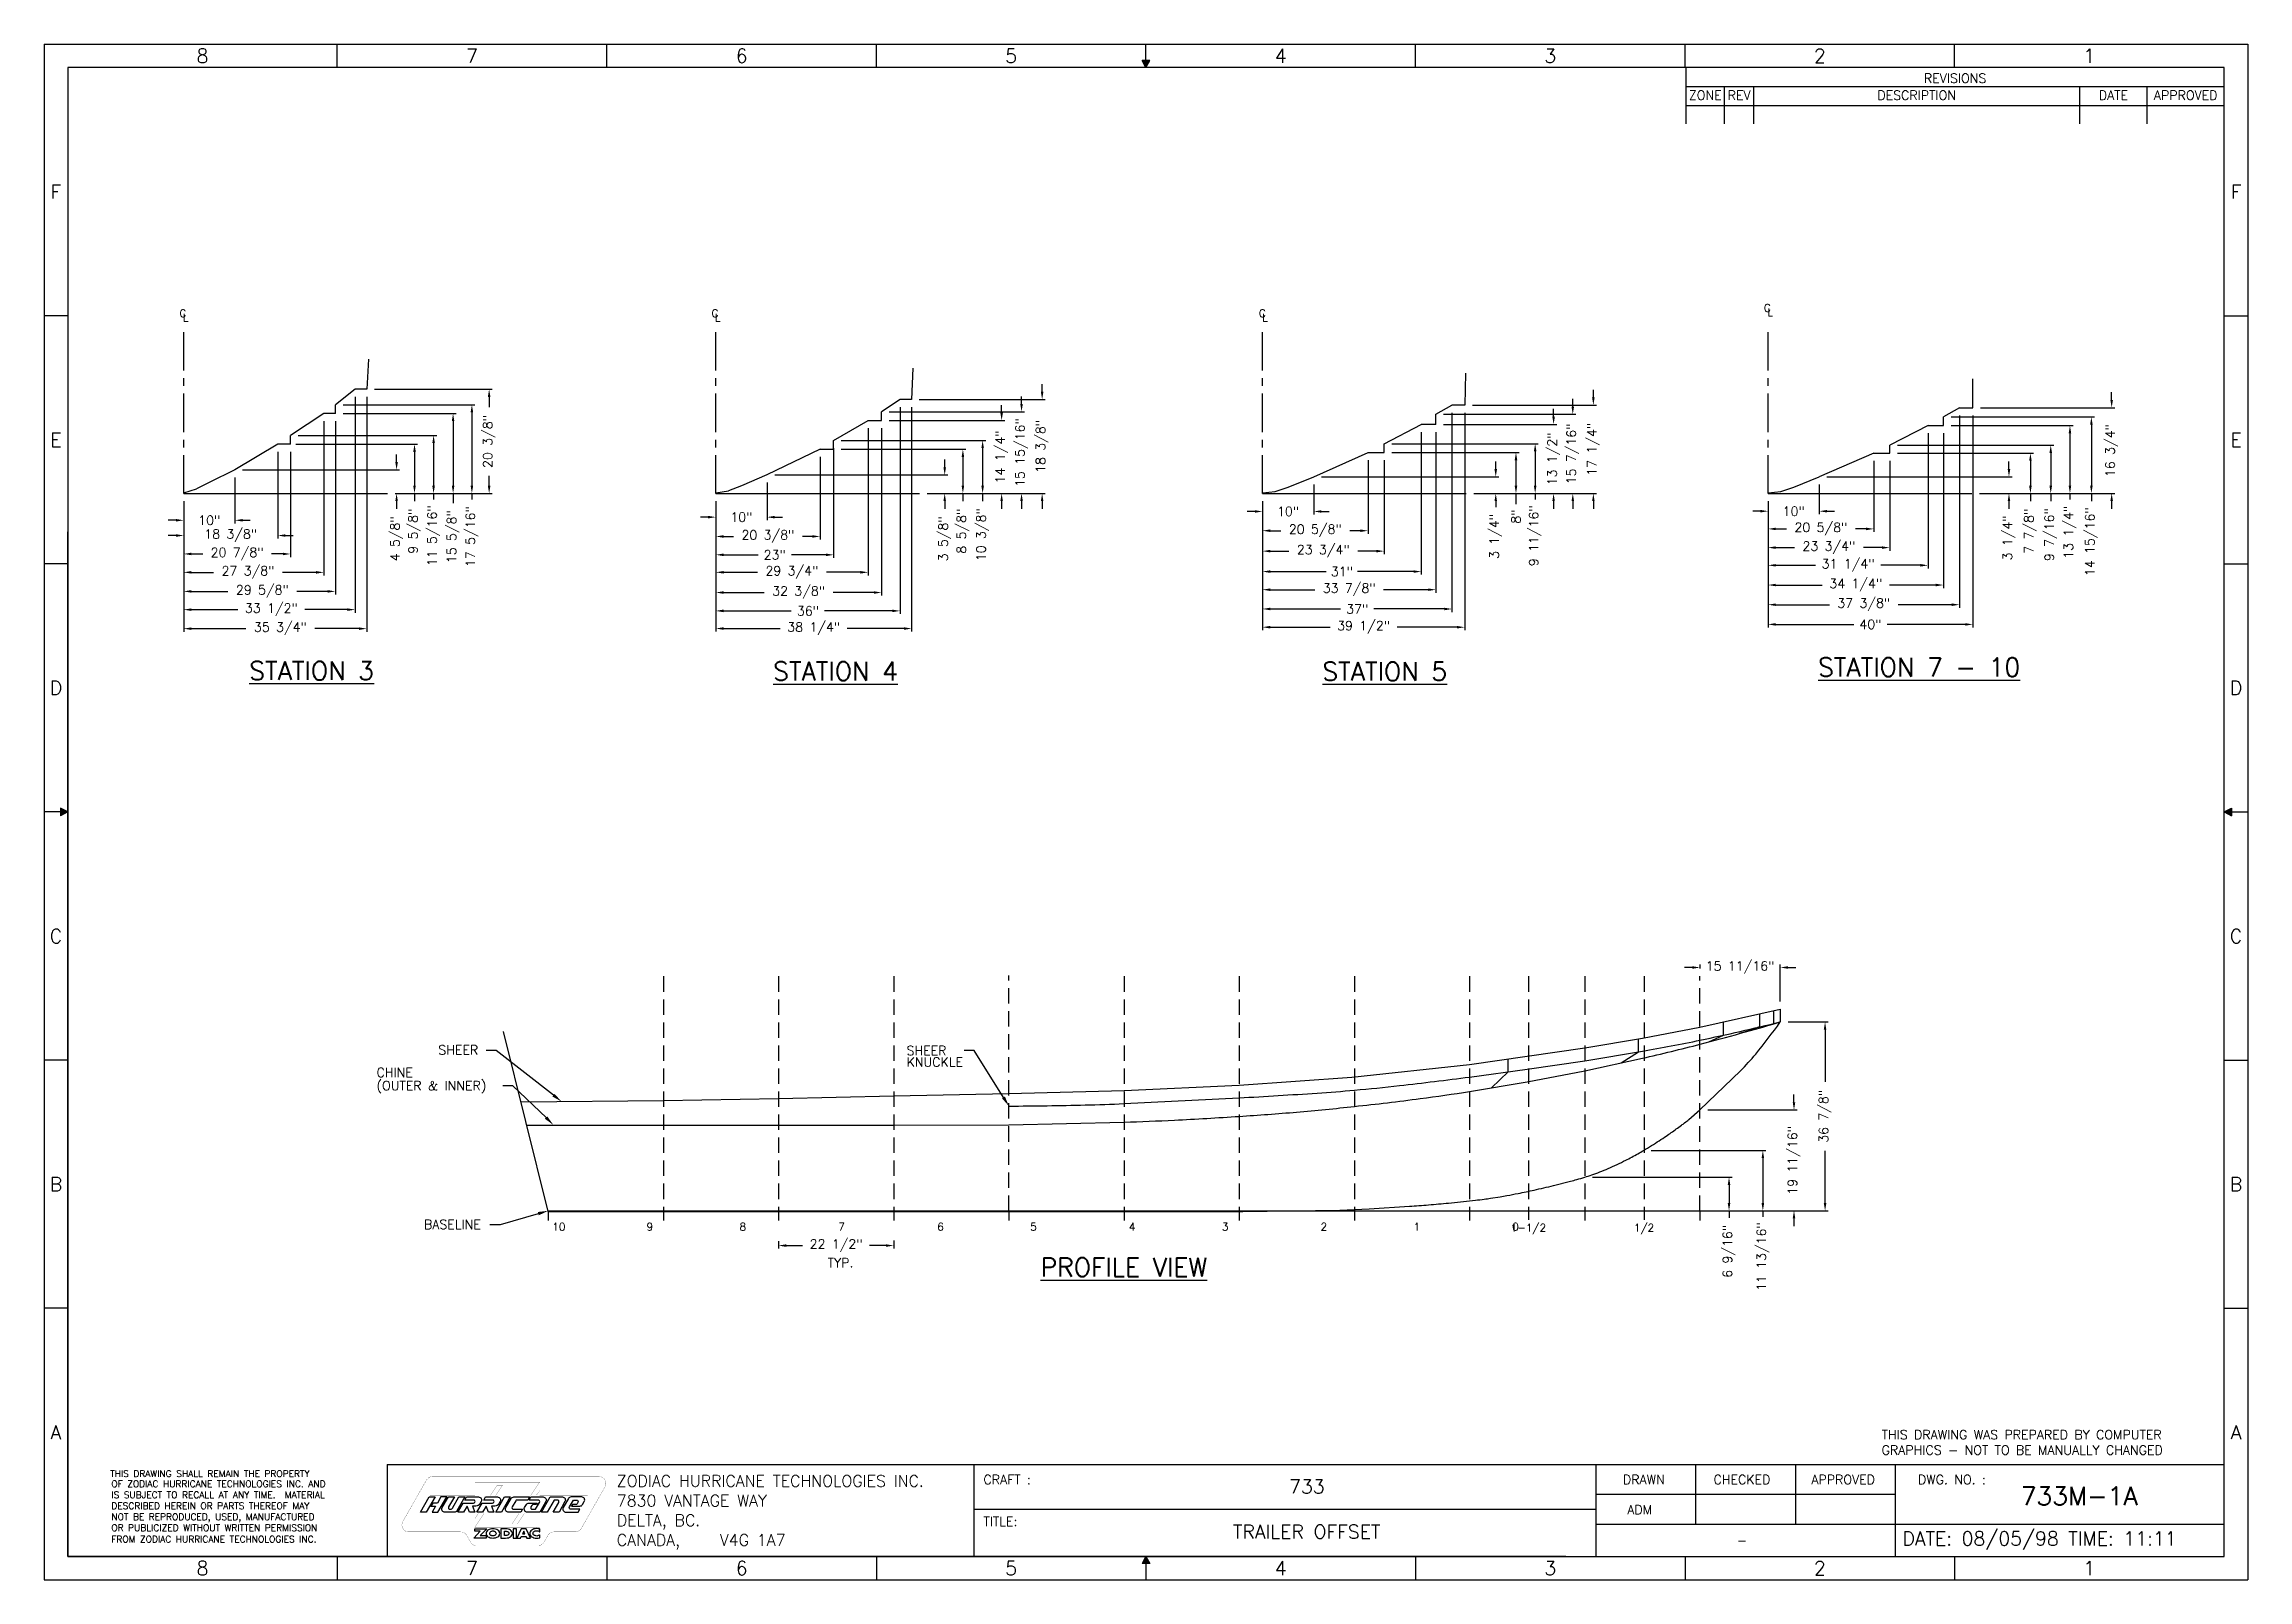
# Model space of a CAD drawing. Extents: x 0 to 431, y 0 to 300.
import ezdxf
from ezdxf.enums import TextEntityAlignment as Align

# ---------------------------------------------------------------- set-up
doc = ezdxf.new("R2010")
doc.units = 0
doc.header["$LTSCALE"] = 1.5
for name, pattern in [('CENTER', [2, 1.25, -0.25, 0.25, -0.25]), ('DASHED', [0.75, 0.5, -0.25]), ('PHANTOM', [2.5, 1.25, -0.25, 0.25, -0.25, 0.25, -0.25])]:
    doc.linetypes.add(name, pattern=pattern)
doc.layers.get('0').update_dxf_attribs({"linetype": 'CONTINUOUS'})
doc.layers.get('DEFPOINTS').update_dxf_attribs({"linetype": 'CONTINUOUS'})
for name, color, linetype in [('B10', 7, 'CONTINUOUS'), ('B2-5', 7, 'CONTINUOUS'), ('B20', 7, 'CONTINUOUS'), ('B30', 7, 'CONTINUOUS'), ('B5', 7, 'CONTINUOUS'), ('BL', 7, 'CONTINUOUS'), ('BORDER', 7, 'CONTINUOUS'), ('DIM', 7, 'CONTINUOUS'), ('DIM_M', 6, 'CONTINUOUS'), ('KL', 7, 'CONTINUOUS'), ('OC', 7, 'CONTINUOUS'), ('SECTION', 1, 'CONTINUOUS'), ('SH', 7, 'CONTINUOUS'), ('SK', 7, 'CONTINUOUS'), ('SR3A', 7, 'CONTINUOUS'), ('TR', 7, 'CONTINUOUS'), ('TXT_L', 5, 'CONTINUOUS'), ('TXT_M', 6, 'CONTINUOUS'), ('TXT_S', 7, 'CONTINUOUS')]:
    doc.layers.add(name, color=color, linetype=linetype)
doc.styles.add('LARGE', font='SIMPLEX.SHX', dxfattribs={"height": 3.6})
doc.styles.add('MEDIUM', font='SIMPLEX.SHX', dxfattribs={"height": 2.7})
doc.styles.add('SIMPLEX', font='simplex')
doc.styles.add('SMALL', font='SIMPLEX', dxfattribs={"height": 1.8})
doc.dimstyles.new('SMALL', dxfattribs={"dimscale": 1.5, "dimtxt": 1.2, "dimasz": 1, "dimexe": 0.4, "dimexo": 1, "dimgap": 0.8, "dimtad": 0, "dimdec": 4, "dimzin": 3, "dimtxsty": 'SMALL', "dimcen": 1, "dimclrd": 256, "dimclre": 256, "dimclrt": 256, "dimazin": 3, "dimtfac": 1, "dimtdec": 0, "dimtofl": 0, "dimtmove": 0, "dimatfit": 3, "dimtolj": 1, "dimtzin": 0})

msp = doc.modelspace()

# ---------------------------------------------------------------- texts
at = {"color": 255, "ltscale": 4, "style": 'MEDIUM'}
msp.add_text('DATE: 08/05/98 TIME: 11:11', height=2.7, dxfattribs=at).set_placement((363, 6.75))
at = {"layer": 'DIM', "ltscale": 4, "style": 'SIMPLEX'}
for s, p in [('C', (27.10487, 246.66673)), ('L', (27.66859, 245.78541)), ('C', (131.04262, 246.66673)), ('L', (131.60634, 245.78541)), ('C', (237.94959, 246.66673)), ('L', (238.5133, 245.78541)), ('C', (336.60757, 247.7036)), ('L', (337.17129, 246.82228))]:
    msp.add_text(s, height=1.5, dxfattribs=at).set_placement(p, align=Align.CENTER)
at = {"layer": 'DIM', "color": 6, "ltscale": 4, "style": 'MEDIUM'}
for s, p in [('%%USTATION 3', (52.26049, 175.80323)), ('%%USTATION 4', (154.60124, 175.7084)), ('%%USTATION 5', (261.88676, 175.67576)), ('%%USTATION 7 - 10', (366.27136, 176.49615)), ('%%UPROFILE VIEW', (210.93247, 59.2832))]:
    msp.add_text(s, height=3.6, dxfattribs=at).set_placement(p, align=Align.CENTER)
at = {"layer": 'DIM', "ltscale": 4}
for s, height, style, p in [('SHEER', 1.8, 'SMALL', (77.01584, 102.63116)), ('SHEER', 1.8, 'SMALL', (168.4788, 102.50258)), ('CHINE', 1.8, 'SMALL', (64.94532, 98.22509)), ('KNUCKLE', 1.8, 'SMALL', (168.4788, 100.25554)), ('(OUTER & INNER)', 1.8, 'SMALL', (64.94532, 95.65366)), ('BASELINE', 1.8, 'SMALL', (74.21072, 68.53929)), ('10              9               8                7                6               5                4               3                2               1                0', 1.5, 'SIMPLEX', (99.25269, 68.23022))]:
    msp.add_text(s, height=height, dxfattribs=dict(at, style=style)).set_placement(p)
at = {"layer": 'TR', "ltscale": 4, "style": 'SIMPLEX'}
for s, p in [('1-1/2', (289.94196, 68.03436)), ('1/2', (312.53962, 68.03436))]:
    msp.add_text(s, height=1.5, dxfattribs=at).set_placement(p, align=Align.CENTER)
at = {"layer": 'TR', "color": 6, "ltscale": 4, "style": 'SMALL'}
msp.add_text('TYP.', height=1.8, dxfattribs=at).set_placement((155.58039, 61.05002), align=Align.CENTER)

# ---------------------------------------------------------------- blocks, each defined once
blk = doc.blocks.new('LOGO2')
for points in [[(3.92, 0.93), (4.56, 0.93), (4.21, 0.56), (4.53, 0.56), (4.53, 0.43), (3.86, 0.43), (4.21, 0.8), (3.92, 0.8)], [(5.98, 0.93), (5.98, 0.43), (6.16, 0.43), (6.16, 0.93)], [(6.41, 0.93), (6.18, 0.43), (6.38, 0.43), (6.42, 0.52), (6.67, 0.52), (6.71, 0.43), (6.91, 0.43), (6.69, 0.93)], [(6.55, 0.8), (6.48, 0.65), (6.62, 0.65)]]:
    blk.add_lwpolyline(points, close=True)
for points in [[(4.53, 0.68, 0.136795), (4.55, 0.59, 0.106991), (4.63, 0.5, 0.081214), (4.75, 0.45, 0.069236), (4.9, 0.43, 0.069236), (5.04, 0.45, 0.081214), (5.16, 0.5, 0.106991), (5.24, 0.59, 0.136795), (5.26, 0.68, 0.136795), (5.24, 0.77, 0.106991), (5.16, 0.86, 0.081214), (5.04, 0.91, 0.069236), (4.9, 0.93, 0.069236), (4.75, 0.91, 0.081214), (4.63, 0.86, 0.106991), (4.55, 0.77, 0.136795)], [(4.71, 0.68, 0.136795), (4.73, 0.63, 0.106991), (4.77, 0.59, 0.081214), (4.82, 0.57, 0.069236), (4.9, 0.56, 0.069236), (4.97, 0.57, 0.081214), (5.02, 0.59, 0.106991), (5.06, 0.63, 0.136795), (5.08, 0.68, 0.136795), (5.06, 0.72, 0.106991), (5.02, 0.77, 0.081214), (4.97, 0.79, 0.069236), (4.9, 0.8, 0.069236), (4.82, 0.79, 0.081214), (4.77, 0.77, 0.106991), (4.73, 0.72, 0.136795)], [(5.58, 0.93), (5.32, 0.93), (5.32, 0.43), (5.58, 0.43, 0.069236), (5.73, 0.45, 0.081214), (5.84, 0.5, 0.106991), (5.92, 0.59, 0.136795), (5.95, 0.68, 0.136795), (5.92, 0.77, 0.106991), (5.84, 0.86, 0.081214), (5.73, 0.91, 0.069236)], [(5.58, 0.56), (5.51, 0.56), (5.51, 0.8), (5.58, 0.8, -0.068718), (5.65, 0.79, -0.080809), (5.71, 0.77, -0.107035), (5.75, 0.73, -0.137686), (5.76, 0.68, -0.137686), (5.75, 0.64, -0.107035), (5.71, 0.59, -0.080809), (5.65, 0.57, -0.068718)], [(7.06, 0.73, -0.106991), (7.11, 0.78, -0.081214), (7.17, 0.81, -0.069236), (7.25, 0.82, -0.069236), (7.33, 0.81, -0.081214), (7.39, 0.78, -0.053022), (7.42, 0.76), (7.42, 0.91, 0.010932), (7.4, 0.92, 0.069236), (7.25, 0.94, 0.069236), (7.1, 0.92, 0.081214), (6.99, 0.86, 0.106991), (6.9, 0.77, 0.136795), (6.88, 0.68, 0.136795), (6.9, 0.59, 0.106991), (6.99, 0.5, 0.081214), (7.1, 0.45, 0.069236), (7.25, 0.42, 0.069236), (7.4, 0.45, 0.010932), (7.42, 0.45), (7.42, 0.61, -0.053022), (7.39, 0.58, -0.081214), (7.33, 0.56, -0.069236), (7.25, 0.54, -0.069236), (7.17, 0.56, -0.081214), (7.11, 0.58, -0.106991), (7.06, 0.63, -0.136795), (7.05, 0.68, -0.136795)]]:
    blk.add_lwpolyline(points, format="xyb", close=True)
at = {"layer": 'BORDER'}
blk.add_line((3.92, 2.35), (3.93, 2.36), dxfattribs=at)
at = {"layer": 'BORDER', "const_width": 0.01}
blk.add_lwpolyline([(10.59, 3.74), (1.65, 3.74, 0.269272), (1.32, 3.55), (0.05, 1.32, 0.575706), (0.37, 0.76), (3.16, 0.76, -0.269272), (3.49, 0.57), (3.7, 0.2, 0.269272), (4.02, 0.02), (7.31, 0.02, 0.269272), (7.64, 0.2), (7.85, 0.57, -0.269272), (8.17, 0.76), (9.32, 0.76, 0.269272), (9.65, 0.95), (10.92, 3.18, 0.575706)], format="xyb", close=True, dxfattribs=at)
at = {"layer": 'BORDER'}
for points in [[(1, 1.82), (1.47, 2.64), (1.78, 2.64), (1.31, 1.82)], [(1.91, 2.31), (1.66, 2.31), (1.56, 2.15), (1.81, 2.15), (1.63, 1.82), (1.94, 1.82), (2.41, 2.64), (2.09, 2.64)], [(5.36, 1.82), (5.05, 1.82), (5.51, 2.64), (5.83, 2.64)]]:
    blk.add_lwpolyline(points, close=True, dxfattribs=at)
at = {"layer": 'BORDER', "const_width": 0.01}
for points in [[(6.93, 2.72), (7.41, 3.44), (3.93, 3.44), (3.93, 2.72), (1.51, 2.72)], [(4.75, 2.72), (5.12, 3.27), (5.41, 3.27), (5.05, 2.72)], [(9.99, 2.72), (7.41, 2.72), (7.41, 2.99), (7.22, 2.72)], [(0.96, 1.74), (3.93, 1.74), (3.93, 1.47), (4.11, 1.74)], [(4.41, 1.74), (3.93, 1.02), (7.41, 1.02), (7.41, 1.74), (9.44, 1.74)], [(6.58, 1.74), (6.21, 1.19), (5.92, 1.19), (6.29, 1.74)]]:
    blk.add_lwpolyline(points, dxfattribs=at)
at = {"layer": 'BORDER'}
for points in [[(2.72, 2.03), (3.07, 2.64), (3.38, 2.64), (2.96, 1.9, -0.269272), (2.82, 1.82), (2.32, 1.82, -0.575706), (2.17, 2.07), (2.5, 2.64), (2.82, 2.64), (2.51, 2.11, 0.575706), (2.58, 1.98), (2.65, 1.98)], [(3.93, 2.36, 0.575706), (3.86, 2.47), (3.38, 2.47), (3.47, 2.64), (4.12, 2.64, -0.575706), (4.26, 2.39), (4.19, 2.27, -0.269272), (3.98, 2.15), (3.8, 2.15), (3.93, 1.82), (3.63, 1.82), (3.51, 2.15), (3.32, 1.82), (3.01, 1.82), (3.29, 2.31), (3.85, 2.31, 0.269272), (3.92, 2.35)]]:
    blk.add_lwpolyline(points, format="xyb", dxfattribs=at)
for points in [[(4.94, 2.35), (4.95, 2.36, 0.575706), (4.88, 2.47), (4.4, 2.47), (4.49, 2.64), (5.14, 2.64, -0.575706), (5.28, 2.39), (5.21, 2.27, -0.269272), (5, 2.15), (4.82, 2.15), (4.95, 1.82), (4.65, 1.82), (4.53, 2.15), (4.34, 1.82), (4.03, 1.82), (4.31, 2.31), (4.87, 2.31, 0.269272)], [(6.19, 2.47, 0.269272), (6.12, 2.43), (5.93, 2.11, 0.575706), (6, 1.98), (6.49, 1.98), (6.4, 1.82), (5.74, 1.82, -0.575706), (5.59, 2.07), (5.87, 2.56, -0.269272), (6.02, 2.64), (6.86, 2.64), (6.77, 2.47)], [(7.41, 1.82), (6.75, 1.82, -0.575706), (6.6, 2.07), (6.7, 2.23, -0.269272), (6.84, 2.31), (7.28, 2.31), (7.23, 2.23), (7.06, 2.23, 0.269272), (6.99, 2.19), (6.94, 2.11, 0.575706), (7.01, 1.98), (7.19, 1.98), (7.4, 2.35, 0.575706), (7.33, 2.47), (6.84, 2.47), (6.93, 2.64), (7.59, 2.64, -0.575706), (7.74, 2.39)], [(8.77, 2.39), (8.45, 1.82), (8.13, 1.82), (8.44, 2.35, 0.575706), (8.36, 2.47), (8.19, 2.47), (7.82, 1.82), (7.5, 1.82), (7.97, 2.64), (8.63, 2.64, -0.575706)], [(9.67, 2.64), (9.1, 2.64, 0.269272), (8.96, 2.56), (8.68, 2.07, 0.575706), (8.82, 1.82), (9.48, 1.82), (9.57, 1.98), (9.09, 1.98, -0.575706), (9.01, 2.11), (9.23, 2.47), (9.4, 2.47, -0.575706), (9.47, 2.35), (9.42, 2.27, -0.269272), (9.35, 2.23), (9.18, 2.23), (9.13, 2.15), (9.57, 2.15, 0.269272), (9.71, 2.23), (9.81, 2.39, 0.575706)]]:
    blk.add_lwpolyline(points, format="xyb", close=True, dxfattribs=at)
blk.add_arc((2.65, 2.07), 0.0819, 270, 330.2829, dxfattribs=at)
blk = doc.blocks.new('BOX')
at = {"layer": 'BORDER', "color": 6, "ltscale": 4}
for p, q in [((44.69, 15.05), (44.69, 3.12)), ((121.06, 15.05), (121.06, 3.12)), ((202.08, 15.05), (202.08, 3.12)), ((215.08, 15.05), (215.08, 7.27)), ((228.08, 15.05), (228.08, 7.27))]:
    blk.add_line(p, q, dxfattribs=at)
at = {"layer": 'BORDER', "ltscale": 4}
for p, q in [((44.69, 15.05), (283.85, 15.05)), ((241.08, 15.05), (241.08, 3.12)), ((121.06, 9.22), (202.08, 9.22)), ((202.08, 11.16), (241.08, 11.16)), ((202.08, 7.27), (283.85, 7.27))]:
    blk.add_line(p, q, dxfattribs=at)
at = {"layer": 'TXT_S', "ltscale": 4, "xscale": 2.421188942950605, "yscale": 2.421188942950605, "zscale": 2.421188942950605}
blk.add_blockref('LOGO2', (46.6, 4.41), dxfattribs=at)
at = {"layer": 'TXT_L', "ltscale": 4, "style": 'LARGE'}
blk.add_attdef('DRAWING', (257.4, 9.74), '', height=2.4, dxfattribs=at)
at = {"layer": 'TXT_M', "ltscale": 4, "style": 'MEDIUM'}
for tag, p in [('BOAT', (164.45, 11.27)), ('TITLE', (164.42, 5.38))]:
    blk.add_attdef(tag, text='', height=1.8, dxfattribs=at).set_placement(p, align=Align.CENTER)
at = {"layer": 'TXT_S', "ltscale": 4}
for s, height, style, p in [('THIS DRAWING WAS PREPARED BY COMPUTER', 1.2, 'SMALL', (239.3, 18.31)), ('GRAPHICS - NOT TO BE MANUALLY CHANGED', 1.2, 'SMALL', (239.3, 16.31)), ('ZODIAC HURRICANE TECHNOLOGIES INC.', 1.5, 'SIMPLEX', (74.59, 12.14)), ('CRAFT :', 1.2, 'SMALL', (122.33, 12.47)), ('DRAWN ', 1.2, 'SMALL', (205.61, 12.47)), ('CHECKED ', 1.2, 'SMALL', (217.41, 12.47)), ('APPROVED ', 1.2, 'SMALL', (230.15, 12.47)), ('DWG. NO. :', 1.2, 'SMALL', (244.03, 12.47)), ('7830 VANTAGE WAY', 1.5, 'SIMPLEX', (74.59, 9.58)), ('CANADA,    V4G 1A7', 1.5, 'SIMPLEX', (74.59, 4.44)), ('DELTA, BC.', 1.5, 'SIMPLEX', (74.59, 7.02)), ('TITLE:', 1.2, 'SMALL', (122.33, 7.01))]:
    blk.add_text(s, height=height, dxfattribs=dict(at, style=style)).set_placement(p)
at = {"layer": 'TXT_S', "ltscale": 4, "style": 'SMALL'}
for p in [(206.18, 8.54), (218.36, 8.54), (231.35, 8.54)]:
    blk.add_attdef('NAME', p, '', height=1.2, dxfattribs=at)
blk.add_attdef('-', text='', height=1.2, dxfattribs=at).set_placement((221.11, 4.54), align=Align.CENTER)
blk = doc.blocks.new('L', base_point=(6286, 125))
blk.add_line((6286, 125), (6286, 0))
blk = doc.blocks.new('BRD')
for p, q in [((0, 200), (287, 200)), ((0, 0), (287, 0))]:
    blk.add_line(p, q)
at = {"layer": 'BORDER'}
for p, q in [((0, 200), (0, 0)), ((287, 200), (287, 0))]:
    blk.add_line(p, q, dxfattribs=at)
at = {"layer": 'BORDER', "color": 6}
for p, q in [((3.08, 196.94), (3.08, 3.06)), ((283.91, 196.94), (3.08, 196.94)), ((144.01, 197.87), (142.98, 197.87)), ((143.49, 196.94), (142.98, 197.87)), ((143.49, 196.94), (144.01, 197.87)), ((213.83, 189.63), (213.83, 196.94)), ((283.91, 3.06), (283.91, 196.94)), ((283.91, 194.45), (213.83, 194.45)), ((218.83, 189.63), (218.83, 194.45)), ((222.64, 189.63), (222.64, 194.45)), ((265.09, 189.63), (265.09, 194.45)), ((273.9, 189.63), (273.9, 194.45)), ((283.91, 191.96), (213.83, 191.96)), ((3.08, 3.06), (3.08, 136.47)), ((3.08, 100), (2.14, 100.51)), ((2.14, 100.51), (2.14, 99.49)), ((283.91, 100), (284.84, 100.51)), ((284.84, 100.51), (284.84, 99.49)), ((3.08, 100), (2.14, 99.49)), ((283.91, 100), (284.84, 99.49)), ((3.08, 3.06), (283.91, 3.06)), ((198.18, 3.06), (3.08, 3.06)), ((143.49, 3.06), (142.98, 2.13)), ((143.49, 3.06), (144.01, 2.13)), ((144.01, 2.13), (142.98, 2.13))]:
    blk.add_line(p, q, dxfattribs=at)
for points in [[(144.01, 197.87), (142.98, 197.87), (143.49, 196.94)], [(2.14, 100.51), (2.14, 99.49), (3.08, 100)], [(284.84, 100.51), (284.84, 99.49), (283.91, 100)], [(144.01, 2.13), (142.98, 2.13), (143.49, 3.06)]]:
    blk.add_solid(points, dxfattribs=at)
at = {"layer": 'BORDER', "zscale": 0.2175}
for p, xscale, yscale, rotation in [((38.18, 196.94), 0.02463397823155932, 0.02447945928620387, 180), ((73.29, 196.94), 0.02463397823155932, 0.02447945928620387, 180), ((108.39, 196.94), 0.02463397823155932, 0.02447945928620387, 180), ((143.49, 196.94), 0.02463397823155932, 0.02447945928620387, 180), ((178.6, 196.94), 0.02463397823155932, 0.02447945928620387, 180), ((213.7, 196.94), 0.02463397823155932, 0.02447945928620387, 180), ((248.8, 196.94), 0.02463397823155932, 0.02447945928620387, 180), ((3.08, 164.62), -0.02447945928620386, 0.0246339782315593, 270), ((283.91, 164.62), 0.02447945928620386, 0.0246339782315593, 90), ((3.08, 132.31), -0.02447945928620386, 0.0246339782315593, 270), ((283.91, 132.31), 0.02447945928620386, 0.0246339782315593, 90), ((3.08, 100), -0.02447945928620386, 0.0246339782315593, 270), ((283.91, 100), 0.02447945928620386, 0.0246339782315593, 90), ((3.08, 67.69), -0.02447945928620386, 0.0246339782315593, 270), ((283.91, 67.69), 0.02447945928620386, 0.0246339782315593, 90), ((3.08, 35.37), -0.02447945928620386, 0.0246339782315593, 270), ((283.91, 35.37), 0.02447945928620386, 0.0246339782315593, 90)]:
    blk.add_blockref('L', p, dxfattribs=dict(at, xscale=xscale, yscale=yscale, rotation=rotation))
at = {"layer": 'BORDER', "xscale": -0.02463397823155932, "yscale": 0.02447945928620387, "zscale": 0.2175}
for p in [(38.18, 3.06), (73.29, 3.06), (108.39, 3.06), (143.49, 3.06), (178.6, 3.06), (213.7, 3.06), (248.8, 3.06)]:
    blk.add_blockref('L', p, dxfattribs=at)
at = {"layer": 'TXT_S', "style": 'SMALL'}
for s, p in [('REVISIONS', (248.87, 194.95)), ('ZONE', (216.33, 192.74)), ('REV', (220.74, 192.74)), ('DESCRIPTION', (243.86, 192.74)), ('DATE', (269.49, 192.74)), ('APPROVED', (278.9, 192.74))]:
    blk.add_text(s, height=1.2, dxfattribs=at).set_placement(p, align=Align.CENTER)
at = {"layer": 'TXT_S', "style": 'SIMPLEX', "width": 1.006312}
for s, p in [('THIS DRAWING SHALL REMAIN THE PROPERTY', (8.6, 13.41)), ('OF ZODIAC HURRICANE TECHNOLOGIES INC. AND', (8.76, 12.08)), ('IS SUBJECT TO RECALL AT ANY TIME.  MATERIAL', (8.76, 10.65)), ('DESCRIBED HEREIN OR PARTS THEREOF MAY', (8.76, 9.22)), ('NOT BE REPRODUCED, USED, MANUFACTURED', (8.76, 7.79)), ('OR PUBLICIZED WITHOUT WRITTEN PERMISSION', (8.76, 6.37)), ('FROM ZODIAC HURRICANE TECHNOLOGIES INC.', (8.76, 4.88))]:
    blk.add_text(s, height=0.8568, dxfattribs=at).set_placement(p)
blk = doc.blocks.new('VA')
at = {"layer": 'TXT_M', "color": 6, "ltscale": 4, "style": 'MEDIUM'}
for s, p in [('F', (1.54, 180.78)), ('F', (285.45, 180.78)), ('E', (1.54, 148.47)), ('E', (285.45, 148.47)), ('D', (1.54, 116.16)), ('D', (285.45, 116.16)), ('C', (1.54, 83.84)), ('C', (285.45, 83.84)), ('B', (1.54, 51.53)), ('B', (285.45, 51.53)), ('A', (1.54, 19.22)), ('A', (285.45, 19.22))]:
    blk.add_text(s, height=1.8, dxfattribs=at).set_placement(p, align=Align.MIDDLE)
blk = doc.blocks.new('H1')
at = {"layer": 'TXT_M', "color": 6, "ltscale": 4, "style": 'MEDIUM'}
for s, p in [('8', (20.63, 198.47)), ('7', (55.73, 198.47)), ('6', (90.84, 198.47)), ('5', (125.94, 198.47)), ('4', (161.04, 198.47)), ('3', (196.15, 198.47)), ('2', (231.25, 198.47)), ('1', (266.35, 198.47)), ('8', (20.63, 1.53)), ('7', (55.73, 1.53)), ('6', (90.84, 1.53)), ('5', (125.94, 1.53)), ('4', (161.04, 1.53)), ('3', (196.15, 1.53)), ('2', (231.25, 1.53)), ('1', (266.35, 1.53))]:
    blk.add_text(s, height=1.8, dxfattribs=at).set_placement(p, align=Align.MIDDLE)
blk = doc.blocks.new('*D6')
at = {"linetype": 'BYBLOCK', "ltscale": 4}
for p, q in [((45.65, 248.18), (45.65, 231.24)), ((27.27, 238.56), (27.27, 231.24)), ((25.77, 231.84), (24.27, 231.84)), ((47.15, 231.84), (48.65, 231.84))]:
    blk.add_line(p, q, dxfattribs=at)
for points in [[(25.77, 232.09), (25.77, 231.59), (27.27, 231.84)], [(47.15, 232.09), (47.15, 231.59), (45.65, 231.84)]]:
    blk.add_solid(points, dxfattribs=at)
at = {"layer": 'DEFPOINTS', "color": 0, "linetype": 'BYBLOCK', "ltscale": 4}
for p in [(45.65, 249.68), (27.27, 240.06), (45.65, 231.84)]:
    blk.add_point(p, dxfattribs=at)
at = {"linetype": 'BYBLOCK', "ltscale": 4, "insert": (36.46, 231.84), "char_height": 1.8, "attachment_point": 5, "style": 'SMALL'}
blk.add_mtext('\\A1;18 3/8"', dxfattribs=at)
blk = doc.blocks.new('*D7')
at = {"linetype": 'BYBLOCK', "ltscale": 4}
for p, q in [((48.15, 248.18), (48.15, 227.64)), ((27.27, 238.56), (27.27, 227.64)), ((28.77, 228.24), (30.98, 228.24)), ((46.65, 228.24), (44.44, 228.24))]:
    blk.add_line(p, q, dxfattribs=at)
for points in [[(28.77, 228.49), (28.77, 227.99), (27.27, 228.24)], [(46.65, 228.49), (46.65, 227.99), (48.15, 228.24)]]:
    blk.add_solid(points, dxfattribs=at)
at = {"layer": 'DEFPOINTS', "color": 0, "linetype": 'BYBLOCK', "ltscale": 4}
for p in [(48.15, 249.68), (27.27, 240.06), (48.15, 228.24)]:
    blk.add_point(p, dxfattribs=at)
at = {"linetype": 'BYBLOCK', "ltscale": 4, "insert": (37.71, 228.24), "char_height": 1.8, "attachment_point": 5, "style": 'SMALL'}
blk.add_mtext('\\A1;20 7/8"', dxfattribs=at)
blk = doc.blocks.new('*D8')
at = {"linetype": 'BYBLOCK', "ltscale": 4}
for p, q in [((54.65, 254.18), (54.65, 224.05)), ((27.27, 238.56), (27.27, 224.05)), ((28.77, 224.65), (33.12, 224.65)), ((53.15, 224.65), (46.57, 224.65))]:
    blk.add_line(p, q, dxfattribs=at)
for points in [[(28.77, 224.9), (28.77, 224.4), (27.27, 224.65)], [(53.15, 224.9), (53.15, 224.4), (54.65, 224.65)]]:
    blk.add_solid(points, dxfattribs=at)
at = {"layer": 'DEFPOINTS', "color": 0, "linetype": 'BYBLOCK', "ltscale": 4}
for p in [(54.65, 255.68), (27.27, 240.06), (54.65, 224.65)]:
    blk.add_point(p, dxfattribs=at)
at = {"linetype": 'BYBLOCK', "ltscale": 4, "insert": (39.84, 224.65), "char_height": 1.8, "attachment_point": 5, "style": 'SMALL'}
blk.add_mtext('\\A1;27 3/8"', dxfattribs=at)
blk = doc.blocks.new('*D9')
at = {"linetype": 'BYBLOCK', "ltscale": 4}
for p, q in [((56.9, 254.18), (56.9, 220.33)), ((27.27, 238.56), (27.27, 220.33)), ((28.77, 220.93), (35.91, 220.93)), ((55.4, 220.93), (49.37, 220.93))]:
    blk.add_line(p, q, dxfattribs=at)
for points in [[(28.77, 221.18), (28.77, 220.68), (27.27, 220.93)], [(55.4, 221.18), (55.4, 220.68), (56.9, 220.93)]]:
    blk.add_solid(points, dxfattribs=at)
at = {"layer": 'DEFPOINTS', "color": 0, "linetype": 'BYBLOCK', "ltscale": 4}
for p in [(56.9, 255.68), (27.27, 240.06), (56.9, 220.93)]:
    blk.add_point(p, dxfattribs=at)
at = {"linetype": 'BYBLOCK', "ltscale": 4, "insert": (42.64, 220.93), "char_height": 1.8, "attachment_point": 5, "style": 'SMALL'}
blk.add_mtext('\\A1;29 5/8"', dxfattribs=at)
blk = doc.blocks.new('*D10')
at = {"linetype": 'BYBLOCK', "ltscale": 4}
for p, q in [((60.77, 258.93), (60.77, 216.76)), ((27.27, 238.56), (27.27, 216.76)), ((28.77, 217.36), (37.84, 217.36)), ((59.27, 217.36), (50.96, 217.36))]:
    blk.add_line(p, q, dxfattribs=at)
for points in [[(28.77, 217.61), (28.77, 217.11), (27.27, 217.36)], [(59.27, 217.61), (59.27, 217.11), (60.77, 217.36)]]:
    blk.add_solid(points, dxfattribs=at)
at = {"layer": 'DEFPOINTS', "color": 0, "linetype": 'BYBLOCK', "ltscale": 4}
for p in [(60.77, 260.43), (27.27, 240.06), (60.77, 217.36)]:
    blk.add_point(p, dxfattribs=at)
at = {"linetype": 'BYBLOCK', "ltscale": 4, "insert": (44.4, 217.36), "char_height": 1.8, "attachment_point": 5, "style": 'SMALL'}
blk.add_mtext('\\A1;33 1/2"', dxfattribs=at)
blk = doc.blocks.new('*D11')
at = {"linetype": 'BYBLOCK', "ltscale": 4}
for p, q in [((63.02, 258.93), (63.02, 213.05)), ((27.27, 238.56), (27.27, 213.05)), ((28.77, 213.65), (39.43, 213.65)), ((61.52, 213.65), (52.89, 213.65))]:
    blk.add_line(p, q, dxfattribs=at)
for points in [[(28.77, 213.9), (28.77, 213.4), (27.27, 213.65)], [(61.52, 213.9), (61.52, 213.4), (63.02, 213.65)]]:
    blk.add_solid(points, dxfattribs=at)
at = {"layer": 'DEFPOINTS', "color": 0, "linetype": 'BYBLOCK', "ltscale": 4}
for p in [(63.02, 260.43), (27.27, 240.06), (63.02, 213.65)]:
    blk.add_point(p, dxfattribs=at)
at = {"linetype": 'BYBLOCK', "ltscale": 4, "insert": (46.16, 213.65), "char_height": 1.8, "attachment_point": 5, "style": 'SMALL'}
blk.add_mtext('\\A1;35 3/4"', dxfattribs=at)
blk = doc.blocks.new('*D12')
at = {"linetype": 'BYBLOCK', "ltscale": 4}
for p, q in [((37.27, 243.18), (37.27, 234.22)), ((27.27, 238.56), (27.27, 234.22)), ((25.77, 234.82), (24.27, 234.82)), ((38.77, 234.82), (40.27, 234.82))]:
    blk.add_line(p, q, dxfattribs=at)
for points in [[(25.77, 235.07), (25.77, 234.57), (27.27, 234.82)], [(38.77, 235.07), (38.77, 234.57), (37.27, 234.82)]]:
    blk.add_solid(points, dxfattribs=at)
at = {"layer": 'DEFPOINTS', "color": 0, "linetype": 'BYBLOCK', "ltscale": 4}
for p in [(37.27, 244.68), (27.27, 240.06), (37.27, 234.82)]:
    blk.add_point(p, dxfattribs=at)
at = {"linetype": 'BYBLOCK', "ltscale": 4, "insert": (32.27, 234.82), "char_height": 1.8, "attachment_point": 5, "style": 'SMALL'}
blk.add_mtext('\\A1;10"', dxfattribs=at)
blk = doc.blocks.new('*D13')
at = {"linetype": 'BYBLOCK', "ltscale": 4}
for p, q in [((64.52, 260.43), (87.54, 260.43)), ((86.94, 258.93), (86.94, 256.94)), ((86.94, 241.56), (86.94, 243.48)), ((68.56, 240.06), (87.54, 240.06))]:
    blk.add_line(p, q, dxfattribs=at)
for points in [[(86.69, 258.93), (87.19, 258.93), (86.94, 260.43)], [(86.69, 241.56), (87.19, 241.56), (86.94, 240.06)]]:
    blk.add_solid(points, dxfattribs=at)
at = {"layer": 'DEFPOINTS', "color": 0, "linetype": 'BYBLOCK', "ltscale": 4}
for p in [(63.02, 260.43), (86.94, 260.43), (67.06, 240.06)]:
    blk.add_point(p, dxfattribs=at)
at = {"linetype": 'BYBLOCK', "ltscale": 4, "insert": (86.94, 250.21), "char_height": 1.8, "attachment_point": 5, "rotation": 90, "style": 'SMALL'}
blk.add_mtext('\\A1;20 3/8"', dxfattribs=at)
blk = doc.blocks.new('*D14')
at = {"linetype": 'BYBLOCK', "ltscale": 4}
for p, q in [((58.4, 257.39), (84.17, 257.39)), ((83.57, 255.89), (83.57, 241.56)), ((68.56, 240.06), (84.17, 240.06)), ((83.57, 240.06), (83.57, 238.86))]:
    blk.add_line(p, q, dxfattribs=at)
for points in [[(83.32, 255.89), (83.82, 255.89), (83.57, 257.39)], [(83.32, 241.56), (83.82, 241.56), (83.57, 240.06)]]:
    blk.add_solid(points, dxfattribs=at)
at = {"layer": 'DEFPOINTS', "color": 0, "linetype": 'BYBLOCK', "ltscale": 4}
for p in [(56.9, 257.39), (83.57, 257.39), (67.06, 240.06)]:
    blk.add_point(p, dxfattribs=at)
at = {"linetype": 'BYBLOCK', "ltscale": 4, "insert": (83.57, 231.62), "char_height": 1.8, "attachment_point": 5, "rotation": 90, "style": 'SMALL'}
blk.add_mtext('\\A1;17 5/16"', dxfattribs=at)
blk = doc.blocks.new('*D15')
at = {"linetype": 'BYBLOCK', "ltscale": 4}
for p, q in [((58.4, 255.68), (80.5, 255.68)), ((79.9, 254.18), (79.9, 241.56)), ((68.56, 240.06), (80.5, 240.06)), ((79.9, 240.06), (79.9, 238.18))]:
    blk.add_line(p, q, dxfattribs=at)
for points in [[(79.65, 254.18), (80.15, 254.18), (79.9, 255.68)], [(79.65, 241.56), (80.15, 241.56), (79.9, 240.06)]]:
    blk.add_solid(points, dxfattribs=at)
at = {"layer": 'DEFPOINTS', "color": 0, "linetype": 'BYBLOCK', "ltscale": 4}
for p in [(56.9, 255.68), (67.06, 240.06), (79.9, 240.06)]:
    blk.add_point(p, dxfattribs=at)
at = {"linetype": 'BYBLOCK', "ltscale": 4, "insert": (79.9, 231.62), "char_height": 1.8, "attachment_point": 5, "rotation": 90, "style": 'SMALL'}
blk.add_mtext('\\A1;15 5/8"', dxfattribs=at)
blk = doc.blocks.new('*D16')
at = {"linetype": 'BYBLOCK', "ltscale": 4}
for p, q in [((49.65, 251.39), (76.69, 251.39)), ((76.09, 249.89), (76.09, 241.56)), ((68.56, 240.06), (76.69, 240.06)), ((76.09, 240.06), (76.09, 238.86))]:
    blk.add_line(p, q, dxfattribs=at)
for points in [[(75.84, 249.89), (76.34, 249.89), (76.09, 251.39)], [(75.84, 241.56), (76.34, 241.56), (76.09, 240.06)]]:
    blk.add_solid(points, dxfattribs=at)
at = {"layer": 'DEFPOINTS', "color": 0, "linetype": 'BYBLOCK', "ltscale": 4}
for p in [(48.15, 251.39), (67.06, 240.06), (76.09, 240.06)]:
    blk.add_point(p, dxfattribs=at)
at = {"linetype": 'BYBLOCK', "ltscale": 4, "insert": (76.09, 231.79), "char_height": 1.8, "attachment_point": 5, "rotation": 90, "style": 'SMALL'}
blk.add_mtext('\\A1;11 5/16"', dxfattribs=at)
blk = doc.blocks.new('*D17')
at = {"linetype": 'BYBLOCK', "ltscale": 4}
for p, q in [((49.15, 249.68), (72.96, 249.68)), ((72.36, 248.18), (72.36, 241.56)), ((68.56, 240.06), (72.96, 240.06)), ((72.36, 240.06), (72.36, 238.56))]:
    blk.add_line(p, q, dxfattribs=at)
for points in [[(72.11, 248.18), (72.61, 248.18), (72.36, 249.68)], [(72.11, 241.56), (72.61, 241.56), (72.36, 240.06)]]:
    blk.add_solid(points, dxfattribs=at)
at = {"layer": 'DEFPOINTS', "color": 0, "linetype": 'BYBLOCK', "ltscale": 4}
for p in [(47.65, 249.68), (67.06, 240.06), (72.36, 240.06)]:
    blk.add_point(p, dxfattribs=at)
at = {"linetype": 'BYBLOCK', "ltscale": 4, "insert": (72.36, 232.69), "char_height": 1.8, "attachment_point": 5, "rotation": 90, "style": 'SMALL'}
blk.add_mtext('\\A1;9 5/8"', dxfattribs=at)
blk = doc.blocks.new('*D18')
at = {"linetype": 'BYBLOCK', "ltscale": 4}
for p, q in [((68.86, 246.18), (68.86, 247.68)), ((38.77, 244.68), (69.46, 244.68)), ((68.56, 240.06), (69.46, 240.06)), ((68.86, 238.56), (68.86, 237.06))]:
    blk.add_line(p, q, dxfattribs=at)
for points in [[(68.61, 246.18), (69.11, 246.18), (68.86, 244.68)], [(68.61, 238.56), (69.11, 238.56), (68.86, 240.06)]]:
    blk.add_solid(points, dxfattribs=at)
at = {"layer": 'DEFPOINTS', "color": 0, "linetype": 'BYBLOCK', "ltscale": 4}
for p in [(37.27, 244.68), (67.06, 240.06), (68.86, 240.06)]:
    blk.add_point(p, dxfattribs=at)
at = {"linetype": 'BYBLOCK', "ltscale": 4, "insert": (68.86, 231.19), "char_height": 1.8, "attachment_point": 5, "rotation": 90, "style": 'SMALL'}
blk.add_mtext('\\A1;4 5/8"', dxfattribs=at)
blk = doc.blocks.new('*D19')
at = {"linetype": 'BYBLOCK', "ltscale": 4}
for p, q in [((169.47, 256.93), (169.47, 213.07)), ((131.22, 238.56), (131.22, 213.07)), ((132.72, 213.67), (143.78, 213.67)), ((167.97, 213.67), (156.9, 213.67))]:
    blk.add_line(p, q, dxfattribs=at)
for points in [[(132.72, 213.92), (132.72, 213.42), (131.22, 213.67)], [(167.97, 213.92), (167.97, 213.42), (169.47, 213.67)]]:
    blk.add_solid(points, dxfattribs=at)
at = {"layer": 'DEFPOINTS', "color": 0, "linetype": 'BYBLOCK', "ltscale": 4}
for p in [(169.47, 258.43), (131.22, 240.06), (169.47, 213.67)]:
    blk.add_point(p, dxfattribs=at)
at = {"linetype": 'BYBLOCK', "ltscale": 4, "insert": (150.34, 213.67), "char_height": 1.8, "attachment_point": 5, "style": 'SMALL'}
blk.add_mtext('\\A1;38 1/4"', dxfattribs=at)
blk = doc.blocks.new('*D20')
at = {"linetype": 'BYBLOCK', "ltscale": 4}
for p, q in [((167.22, 256.93), (167.22, 216.52)), ((131.22, 238.56), (131.22, 216.52)), ((132.72, 217.12), (145.96, 217.12)), ((165.72, 217.12), (152.47, 217.12))]:
    blk.add_line(p, q, dxfattribs=at)
for points in [[(132.72, 217.37), (132.72, 216.87), (131.22, 217.12)], [(165.72, 217.37), (165.72, 216.87), (167.22, 217.12)]]:
    blk.add_solid(points, dxfattribs=at)
at = {"layer": 'DEFPOINTS', "color": 0, "linetype": 'BYBLOCK', "ltscale": 4}
for p in [(167.22, 258.43), (131.22, 240.06), (167.22, 217.12)]:
    blk.add_point(p, dxfattribs=at)
at = {"linetype": 'BYBLOCK', "ltscale": 4, "insert": (149.22, 217.12), "char_height": 1.8, "attachment_point": 5, "style": 'SMALL'}
blk.add_mtext('\\A1;36"', dxfattribs=at)
blk = doc.blocks.new('*D21')
at = {"linetype": 'BYBLOCK', "ltscale": 4}
for p, q in [((163.59, 252.81), (163.59, 220.11)), ((131.22, 238.56), (131.22, 220.11)), ((132.72, 220.71), (140.67, 220.71)), ((162.09, 220.71), (154.13, 220.71))]:
    blk.add_line(p, q, dxfattribs=at)
for points in [[(132.72, 220.96), (132.72, 220.46), (131.22, 220.71)], [(162.09, 220.96), (162.09, 220.46), (163.59, 220.71)]]:
    blk.add_solid(points, dxfattribs=at)
at = {"layer": 'DEFPOINTS', "color": 0, "linetype": 'BYBLOCK', "ltscale": 4}
for p in [(163.59, 254.31), (131.22, 240.06), (163.59, 220.71)]:
    blk.add_point(p, dxfattribs=at)
at = {"linetype": 'BYBLOCK', "ltscale": 4, "insert": (147.4, 220.71), "char_height": 1.8, "attachment_point": 5, "style": 'SMALL'}
blk.add_mtext('\\A1;32 3/8"', dxfattribs=at)
blk = doc.blocks.new('*D22')
at = {"linetype": 'BYBLOCK', "ltscale": 4}
for p, q in [((160.97, 252.81), (160.97, 224.06)), ((131.22, 238.56), (131.22, 224.06)), ((132.72, 224.66), (139.36, 224.66)), ((159.47, 224.66), (152.82, 224.66))]:
    blk.add_line(p, q, dxfattribs=at)
for points in [[(132.72, 224.91), (132.72, 224.41), (131.22, 224.66)], [(159.47, 224.91), (159.47, 224.41), (160.97, 224.66)]]:
    blk.add_solid(points, dxfattribs=at)
at = {"layer": 'DEFPOINTS', "color": 0, "linetype": 'BYBLOCK', "ltscale": 4}
for p in [(160.97, 254.31), (131.22, 240.06), (160.97, 224.66)]:
    blk.add_point(p, dxfattribs=at)
at = {"linetype": 'BYBLOCK', "ltscale": 4, "insert": (146.09, 224.66), "char_height": 1.8, "attachment_point": 5, "style": 'SMALL'}
blk.add_mtext('\\A1;29 3/4"', dxfattribs=at)
blk = doc.blocks.new('*D23')
at = {"linetype": 'BYBLOCK', "ltscale": 4}
for p, q in [((154.22, 248.91), (154.22, 227.47)), ((131.22, 238.56), (131.22, 227.47)), ((132.72, 228.07), (139.46, 228.07)), ((152.72, 228.07), (145.97, 228.07))]:
    blk.add_line(p, q, dxfattribs=at)
for points in [[(132.72, 228.32), (132.72, 227.82), (131.22, 228.07)], [(152.72, 228.32), (152.72, 227.82), (154.22, 228.07)]]:
    blk.add_solid(points, dxfattribs=at)
at = {"layer": 'DEFPOINTS', "color": 0, "linetype": 'BYBLOCK', "ltscale": 4}
for p in [(154.22, 250.41), (131.22, 240.06), (154.22, 228.07)]:
    blk.add_point(p, dxfattribs=at)
at = {"linetype": 'BYBLOCK', "ltscale": 4, "insert": (142.72, 228.07), "char_height": 1.8, "attachment_point": 5, "style": 'SMALL'}
blk.add_mtext('\\A1;23"', dxfattribs=at)
blk = doc.blocks.new('*D24')
at = {"linetype": 'BYBLOCK', "ltscale": 4}
for p, q in [((151.59, 247.18), (151.59, 231.06)), ((131.22, 238.56), (131.22, 231.06)), ((132.72, 231.66), (134.67, 231.66)), ((150.09, 231.66), (148.13, 231.66))]:
    blk.add_line(p, q, dxfattribs=at)
for points in [[(132.72, 231.91), (132.72, 231.41), (131.22, 231.66)], [(150.09, 231.91), (150.09, 231.41), (151.59, 231.66)]]:
    blk.add_solid(points, dxfattribs=at)
at = {"layer": 'DEFPOINTS', "color": 0, "linetype": 'BYBLOCK', "ltscale": 4}
for p in [(151.59, 248.68), (131.22, 240.06), (151.59, 231.66)]:
    blk.add_point(p, dxfattribs=at)
at = {"linetype": 'BYBLOCK', "ltscale": 4, "insert": (141.4, 231.66), "char_height": 1.8, "attachment_point": 5, "style": 'SMALL'}
blk.add_mtext('\\A1;20 3/8"', dxfattribs=at)
blk = doc.blocks.new('*D25')
at = {"linetype": 'BYBLOCK', "ltscale": 4}
for p, q in [((141.22, 242.18), (141.22, 234.83)), ((131.22, 238.56), (131.22, 234.83)), ((129.72, 235.43), (128.22, 235.43)), ((142.72, 235.43), (144.22, 235.43))]:
    blk.add_line(p, q, dxfattribs=at)
for points in [[(129.72, 235.68), (129.72, 235.18), (131.22, 235.43)], [(142.72, 235.68), (142.72, 235.18), (141.22, 235.43)]]:
    blk.add_solid(points, dxfattribs=at)
at = {"layer": 'DEFPOINTS', "color": 0, "linetype": 'BYBLOCK', "ltscale": 4}
for p in [(141.22, 243.68), (131.22, 240.06), (141.22, 235.43)]:
    blk.add_point(p, dxfattribs=at)
at = {"linetype": 'BYBLOCK', "ltscale": 4, "insert": (136.22, 235.43), "char_height": 1.8, "attachment_point": 5, "style": 'SMALL'}
blk.add_mtext('\\A1;10"', dxfattribs=at)
blk = doc.blocks.new('*D26')
at = {"linetype": 'BYBLOCK', "ltscale": 4}
for p, q in [((175.93, 245.18), (175.93, 246.68)), ((142.72, 243.68), (176.53, 243.68)), ((172.51, 240.06), (176.53, 240.06)), ((175.93, 238.56), (175.93, 237.06))]:
    blk.add_line(p, q, dxfattribs=at)
for points in [[(175.68, 245.18), (176.18, 245.18), (175.93, 243.68)], [(175.68, 238.56), (176.18, 238.56), (175.93, 240.06)]]:
    blk.add_solid(points, dxfattribs=at)
at = {"layer": 'DEFPOINTS', "color": 0, "linetype": 'BYBLOCK', "ltscale": 4}
for p in [(141.22, 243.68), (171.01, 240.06), (175.93, 240.06)]:
    blk.add_point(p, dxfattribs=at)
at = {"linetype": 'BYBLOCK', "ltscale": 4, "insert": (175.93, 231.19), "char_height": 1.8, "attachment_point": 5, "rotation": 90, "style": 'SMALL'}
blk.add_mtext('\\A1;3 5/8"', dxfattribs=at)
blk = doc.blocks.new('*D27')
at = {"linetype": 'BYBLOCK', "ltscale": 4}
for p, q in [((155.72, 248.68), (180.08, 248.68)), ((179.48, 247.18), (179.48, 241.56)), ((172.51, 240.06), (180.08, 240.06)), ((179.48, 240.06), (179.48, 238.56))]:
    blk.add_line(p, q, dxfattribs=at)
for points in [[(179.23, 247.18), (179.73, 247.18), (179.48, 248.68)], [(179.23, 241.56), (179.73, 241.56), (179.48, 240.06)]]:
    blk.add_solid(points, dxfattribs=at)
at = {"layer": 'DEFPOINTS', "color": 0, "linetype": 'BYBLOCK', "ltscale": 4}
for p in [(154.22, 248.68), (171.01, 240.06), (179.48, 240.06)]:
    blk.add_point(p, dxfattribs=at)
at = {"linetype": 'BYBLOCK', "ltscale": 4, "insert": (179.48, 232.69), "char_height": 1.8, "attachment_point": 5, "rotation": 90, "style": 'SMALL'}
blk.add_mtext('\\A1;8 5/8"', dxfattribs=at)
blk = doc.blocks.new('*D28')
at = {"linetype": 'BYBLOCK', "ltscale": 4}
for p, q in [((155.72, 250.41), (183.94, 250.41)), ((183.34, 248.91), (183.34, 241.56)), ((172.51, 240.06), (183.94, 240.06)), ((183.34, 240.06), (183.34, 238.56))]:
    blk.add_line(p, q, dxfattribs=at)
for points in [[(183.09, 248.91), (183.59, 248.91), (183.34, 250.41)], [(183.09, 241.56), (183.59, 241.56), (183.34, 240.06)]]:
    blk.add_solid(points, dxfattribs=at)
at = {"layer": 'DEFPOINTS', "color": 0, "linetype": 'BYBLOCK', "ltscale": 4}
for p in [(154.22, 250.41), (171.01, 240.06), (183.34, 240.06)]:
    blk.add_point(p, dxfattribs=at)
at = {"linetype": 'BYBLOCK', "ltscale": 4, "insert": (183.34, 232), "char_height": 1.8, "attachment_point": 5, "rotation": 90, "style": 'SMALL'}
blk.add_mtext('\\A1;10 3/8"', dxfattribs=at)
blk = doc.blocks.new('*D29')
at = {"linetype": 'BYBLOCK', "ltscale": 4}
for p, q in [((165.09, 254.31), (187.65, 254.31)), ((187.05, 255.81), (187.05, 257.31)), ((172.51, 240.06), (187.65, 240.06)), ((187.05, 238.56), (187.05, 237.06))]:
    blk.add_line(p, q, dxfattribs=at)
for points in [[(186.8, 255.81), (187.3, 255.81), (187.05, 254.31)], [(186.8, 238.56), (187.3, 238.56), (187.05, 240.06)]]:
    blk.add_solid(points, dxfattribs=at)
at = {"layer": 'DEFPOINTS', "color": 0, "linetype": 'BYBLOCK', "ltscale": 4}
for p in [(163.59, 254.31), (171.01, 240.06), (187.05, 240.06)]:
    blk.add_point(p, dxfattribs=at)
at = {"linetype": 'BYBLOCK', "ltscale": 4, "insert": (187.05, 247.18), "char_height": 1.8, "attachment_point": 5, "rotation": 90, "style": 'SMALL'}
blk.add_mtext('\\A1;14 1/4"', dxfattribs=at)
blk = doc.blocks.new('*D30')
at = {"linetype": 'BYBLOCK', "ltscale": 4}
for p, q in [((190.94, 257.52), (190.94, 259.02)), ((165.09, 256.02), (191.54, 256.02)), ((172.51, 240.06), (191.54, 240.06)), ((190.94, 238.56), (190.94, 237.06))]:
    blk.add_line(p, q, dxfattribs=at)
for points in [[(190.69, 257.52), (191.19, 257.52), (190.94, 256.02)], [(190.69, 238.56), (191.19, 238.56), (190.94, 240.06)]]:
    blk.add_solid(points, dxfattribs=at)
at = {"layer": 'DEFPOINTS', "color": 0, "linetype": 'BYBLOCK', "ltscale": 4}
for p in [(163.59, 256.02), (171.01, 240.06), (190.94, 240.06)]:
    blk.add_point(p, dxfattribs=at)
at = {"linetype": 'BYBLOCK', "ltscale": 4, "insert": (190.94, 248.04), "char_height": 1.8, "attachment_point": 5, "rotation": 90, "style": 'SMALL'}
blk.add_mtext('\\A1;15 15/16"', dxfattribs=at)
blk = doc.blocks.new('*D31')
at = {"linetype": 'BYBLOCK', "ltscale": 4}
for p, q in [((170.97, 258.43), (195.56, 258.43)), ((194.96, 259.93), (194.96, 261.43)), ((172.51, 240.06), (195.56, 240.06)), ((194.96, 238.56), (194.96, 237.06))]:
    blk.add_line(p, q, dxfattribs=at)
for points in [[(194.71, 259.93), (195.21, 259.93), (194.96, 258.43)], [(194.71, 238.56), (195.21, 238.56), (194.96, 240.06)]]:
    blk.add_solid(points, dxfattribs=at)
at = {"layer": 'DEFPOINTS', "color": 0, "linetype": 'BYBLOCK', "ltscale": 4}
for p in [(169.47, 258.43), (171.01, 240.06), (194.96, 240.06)]:
    blk.add_point(p, dxfattribs=at)
at = {"linetype": 'BYBLOCK', "ltscale": 4, "insert": (194.96, 249.25), "char_height": 1.8, "attachment_point": 5, "rotation": 90, "style": 'SMALL'}
blk.add_mtext('\\A1;18 3/8"', dxfattribs=at)
blk = doc.blocks.new('*D32')
at = {"linetype": 'BYBLOCK', "ltscale": 4}
for p, q in [((277.51, 255.81), (277.51, 213.33)), ((238.01, 238.56), (238.01, 213.33)), ((239.51, 213.93), (251.2, 213.93)), ((276.01, 213.93), (264.31, 213.93))]:
    blk.add_line(p, q, dxfattribs=at)
for points in [[(239.51, 214.18), (239.51, 213.68), (238.01, 213.93)], [(276.01, 214.18), (276.01, 213.68), (277.51, 213.93)]]:
    blk.add_solid(points, dxfattribs=at)
at = {"layer": 'DEFPOINTS', "color": 0, "linetype": 'BYBLOCK', "ltscale": 4}
for p in [(277.51, 257.31), (238.01, 240.06), (277.51, 213.93)]:
    blk.add_point(p, dxfattribs=at)
at = {"linetype": 'BYBLOCK', "ltscale": 4, "insert": (257.76, 213.93), "char_height": 1.8, "attachment_point": 5, "style": 'SMALL'}
blk.add_mtext('\\A1;39 1/2"', dxfattribs=at)
blk = doc.blocks.new('*D33')
at = {"linetype": 'BYBLOCK', "ltscale": 4}
for p, q in [((275.01, 255.81), (275.01, 216.89)), ((238.01, 238.56), (238.01, 216.89)), ((239.51, 217.49), (253.25, 217.49)), ((273.51, 217.49), (259.76, 217.49))]:
    blk.add_line(p, q, dxfattribs=at)
for points in [[(239.51, 217.74), (239.51, 217.24), (238.01, 217.49)], [(273.51, 217.74), (273.51, 217.24), (275.01, 217.49)]]:
    blk.add_solid(points, dxfattribs=at)
at = {"layer": 'DEFPOINTS', "color": 0, "linetype": 'BYBLOCK', "ltscale": 4}
for p in [(275.01, 257.31), (238.01, 240.06), (275.01, 217.49)]:
    blk.add_point(p, dxfattribs=at)
at = {"linetype": 'BYBLOCK', "ltscale": 4, "insert": (256.51, 217.49), "char_height": 1.8, "attachment_point": 5, "style": 'SMALL'}
blk.add_mtext('\\A1;37"', dxfattribs=at)
blk = doc.blocks.new('*D34')
at = {"linetype": 'BYBLOCK', "ltscale": 4}
for p, q in [((271.88, 252.06), (271.88, 220.66)), ((238.01, 238.56), (238.01, 220.66)), ((239.51, 221.26), (248.21, 221.26)), ((270.38, 221.26), (261.67, 221.26))]:
    blk.add_line(p, q, dxfattribs=at)
for points in [[(239.51, 221.51), (239.51, 221.01), (238.01, 221.26)], [(270.38, 221.51), (270.38, 221.01), (271.88, 221.26)]]:
    blk.add_solid(points, dxfattribs=at)
at = {"layer": 'DEFPOINTS', "color": 0, "linetype": 'BYBLOCK', "ltscale": 4}
for p in [(271.88, 253.56), (238.01, 240.06), (271.88, 221.26)]:
    blk.add_point(p, dxfattribs=at)
at = {"linetype": 'BYBLOCK', "ltscale": 4, "insert": (254.94, 221.26), "char_height": 1.8, "attachment_point": 5, "style": 'SMALL'}
blk.add_mtext('\\A1;33 7/8"', dxfattribs=at)
blk = doc.blocks.new('*D35')
at = {"linetype": 'BYBLOCK', "ltscale": 4}
for p, q in [((269.01, 252.06), (269.01, 224.2)), ((238.01, 238.56), (238.01, 224.2)), ((239.51, 224.8), (250.42, 224.8)), ((267.51, 224.8), (256.59, 224.8))]:
    blk.add_line(p, q, dxfattribs=at)
for points in [[(239.51, 225.05), (239.51, 224.55), (238.01, 224.8)], [(267.51, 225.05), (267.51, 224.55), (269.01, 224.8)]]:
    blk.add_solid(points, dxfattribs=at)
at = {"layer": 'DEFPOINTS', "color": 0, "linetype": 'BYBLOCK', "ltscale": 4}
for p in [(269.01, 253.56), (238.01, 240.06), (269.01, 224.8)]:
    blk.add_point(p, dxfattribs=at)
at = {"linetype": 'BYBLOCK', "ltscale": 4, "insert": (253.51, 224.8), "char_height": 1.8, "attachment_point": 5, "style": 'SMALL'}
blk.add_mtext('\\A1;31"', dxfattribs=at)
blk = doc.blocks.new('*D36')
at = {"linetype": 'BYBLOCK', "ltscale": 4}
for p, q in [((261.76, 246.56), (261.76, 228.19)), ((238.01, 238.56), (238.01, 228.19)), ((239.51, 228.79), (243.15, 228.79)), ((260.26, 228.79), (256.61, 228.79))]:
    blk.add_line(p, q, dxfattribs=at)
for points in [[(239.51, 229.04), (239.51, 228.54), (238.01, 228.79)], [(260.26, 229.04), (260.26, 228.54), (261.76, 228.79)]]:
    blk.add_solid(points, dxfattribs=at)
at = {"layer": 'DEFPOINTS', "color": 0, "linetype": 'BYBLOCK', "ltscale": 4}
for p in [(261.76, 248.06), (238.01, 240.06), (261.76, 228.79)]:
    blk.add_point(p, dxfattribs=at)
at = {"linetype": 'BYBLOCK', "ltscale": 4, "insert": (249.88, 228.79), "char_height": 1.8, "attachment_point": 5, "style": 'SMALL'}
blk.add_mtext('\\A1;23 3/4"', dxfattribs=at)
blk = doc.blocks.new('*D37')
at = {"linetype": 'BYBLOCK', "ltscale": 4}
for p, q in [((258.63, 246.56), (258.63, 232.18)), ((238.01, 238.56), (238.01, 232.18)), ((239.51, 232.78), (241.59, 232.78)), ((257.13, 232.78), (255.05, 232.78))]:
    blk.add_line(p, q, dxfattribs=at)
for points in [[(239.51, 233.03), (239.51, 232.53), (238.01, 232.78)], [(257.13, 233.03), (257.13, 232.53), (258.63, 232.78)]]:
    blk.add_solid(points, dxfattribs=at)
at = {"layer": 'DEFPOINTS', "color": 0, "linetype": 'BYBLOCK', "ltscale": 4}
for p in [(258.63, 248.06), (238.01, 240.06), (258.63, 232.78)]:
    blk.add_point(p, dxfattribs=at)
at = {"linetype": 'BYBLOCK', "ltscale": 4, "insert": (248.32, 232.78), "char_height": 1.8, "attachment_point": 5, "style": 'SMALL'}
blk.add_mtext('\\A1;20 5/8"', dxfattribs=at)
blk = doc.blocks.new('*D38')
at = {"linetype": 'BYBLOCK', "ltscale": 4}
for p, q in [((248.01, 241.81), (248.01, 235.94)), ((238.01, 238.56), (238.01, 235.94)), ((236.51, 236.54), (235.01, 236.54)), ((249.51, 236.54), (251.01, 236.54))]:
    blk.add_line(p, q, dxfattribs=at)
for points in [[(236.51, 236.79), (236.51, 236.29), (238.01, 236.54)], [(249.51, 236.79), (249.51, 236.29), (248.01, 236.54)]]:
    blk.add_solid(points, dxfattribs=at)
at = {"layer": 'DEFPOINTS', "color": 0, "linetype": 'BYBLOCK', "ltscale": 4}
for p in [(248.01, 243.31), (238.01, 240.06), (248.01, 236.54)]:
    blk.add_point(p, dxfattribs=at)
at = {"linetype": 'BYBLOCK', "ltscale": 4, "insert": (243.01, 236.54), "char_height": 1.8, "attachment_point": 5, "style": 'SMALL'}
blk.add_mtext('\\A1;10"', dxfattribs=at)
blk = doc.blocks.new('*D39')
at = {"linetype": 'BYBLOCK', "ltscale": 4}
for p, q in [((283.57, 244.81), (283.57, 246.31)), ((249.51, 243.31), (284.17, 243.31)), ((279.3, 240.06), (284.17, 240.06)), ((283.57, 238.56), (283.57, 237.36))]:
    blk.add_line(p, q, dxfattribs=at)
for points in [[(283.32, 244.81), (283.82, 244.81), (283.57, 243.31)], [(283.32, 238.56), (283.82, 238.56), (283.57, 240.06)]]:
    blk.add_solid(points, dxfattribs=at)
at = {"layer": 'DEFPOINTS', "color": 0, "linetype": 'BYBLOCK', "ltscale": 4}
for p in [(248.01, 243.31), (283.57, 243.31), (277.8, 240.06)]:
    blk.add_point(p, dxfattribs=at)
at = {"linetype": 'BYBLOCK', "ltscale": 4, "insert": (283.57, 231.66), "char_height": 1.8, "attachment_point": 5, "rotation": 90, "style": 'SMALL'}
blk.add_mtext('\\A1;3 1/4"', dxfattribs=at)
blk = doc.blocks.new('*D40')
at = {"linetype": 'BYBLOCK', "ltscale": 4}
for p, q in [((263.26, 248.06), (288.12, 248.06)), ((287.52, 246.56), (287.52, 241.56)), ((279.3, 240.06), (288.12, 240.06)), ((287.52, 240.06), (287.52, 237.95))]:
    blk.add_line(p, q, dxfattribs=at)
for points in [[(287.27, 246.56), (287.77, 246.56), (287.52, 248.06)], [(287.27, 241.56), (287.77, 241.56), (287.52, 240.06)]]:
    blk.add_solid(points, dxfattribs=at)
at = {"layer": 'DEFPOINTS', "color": 0, "linetype": 'BYBLOCK', "ltscale": 4}
for p in [(261.76, 248.06), (277.8, 240.06), (287.52, 240.06)]:
    blk.add_point(p, dxfattribs=at)
at = {"linetype": 'BYBLOCK', "ltscale": 4, "insert": (287.52, 235.55), "char_height": 1.8, "attachment_point": 5, "rotation": 90, "style": 'SMALL'}
blk.add_mtext('\\A1;8"', dxfattribs=at)
blk = doc.blocks.new('*D41')
at = {"linetype": 'BYBLOCK', "ltscale": 4}
for p, q in [((263.26, 249.77), (291.87, 249.77)), ((291.27, 248.27), (291.27, 241.56)), ((279.3, 240.06), (291.87, 240.06)), ((291.27, 240.06), (291.27, 238.86))]:
    blk.add_line(p, q, dxfattribs=at)
for points in [[(291.02, 248.27), (291.52, 248.27), (291.27, 249.77)], [(291.02, 241.56), (291.52, 241.56), (291.27, 240.06)]]:
    blk.add_solid(points, dxfattribs=at)
at = {"layer": 'DEFPOINTS', "color": 0, "linetype": 'BYBLOCK', "ltscale": 4}
for p in [(261.76, 249.77), (277.8, 240.06), (291.27, 240.06)]:
    blk.add_point(p, dxfattribs=at)
at = {"linetype": 'BYBLOCK', "ltscale": 4, "insert": (291.27, 231.79), "char_height": 1.8, "attachment_point": 5, "rotation": 90, "style": 'SMALL'}
blk.add_mtext('\\A1;9 11/16"', dxfattribs=at)
blk = doc.blocks.new('*D42')
at = {"linetype": 'BYBLOCK', "ltscale": 4}
for p, q in [((294.87, 255.06), (294.87, 256.56)), ((273.38, 253.56), (295.47, 253.56)), ((279.3, 240.06), (295.47, 240.06)), ((294.87, 238.56), (294.87, 237.06))]:
    blk.add_line(p, q, dxfattribs=at)
for points in [[(294.62, 255.06), (295.12, 255.06), (294.87, 253.56)], [(294.62, 238.56), (295.12, 238.56), (294.87, 240.06)]]:
    blk.add_solid(points, dxfattribs=at)
at = {"layer": 'DEFPOINTS', "color": 0, "linetype": 'BYBLOCK', "ltscale": 4}
for p in [(271.88, 253.56), (294.87, 253.56), (277.8, 240.06)]:
    blk.add_point(p, dxfattribs=at)
at = {"linetype": 'BYBLOCK', "ltscale": 4, "insert": (294.87, 246.81), "char_height": 1.8, "attachment_point": 5, "rotation": 90, "style": 'SMALL'}
blk.add_mtext('\\A1;13 1/2"', dxfattribs=at)
blk = doc.blocks.new('*D43')
at = {"linetype": 'BYBLOCK', "ltscale": 4}
for p, q in [((298.62, 257.02), (298.62, 258.52)), ((273.38, 255.52), (299.22, 255.52)), ((279.3, 240.06), (299.22, 240.06)), ((298.62, 238.56), (298.62, 237.06))]:
    blk.add_line(p, q, dxfattribs=at)
for points in [[(298.37, 257.02), (298.87, 257.02), (298.62, 255.52)], [(298.37, 238.56), (298.87, 238.56), (298.62, 240.06)]]:
    blk.add_solid(points, dxfattribs=at)
at = {"layer": 'DEFPOINTS', "color": 0, "linetype": 'BYBLOCK', "ltscale": 4}
for p in [(271.88, 255.52), (298.62, 255.52), (277.8, 240.06)]:
    blk.add_point(p, dxfattribs=at)
at = {"linetype": 'BYBLOCK', "ltscale": 4, "insert": (298.62, 247.79), "char_height": 1.8, "attachment_point": 5, "rotation": 90, "style": 'SMALL'}
blk.add_mtext('\\A1;15 7/16"', dxfattribs=at)
blk = doc.blocks.new('*D44')
at = {"linetype": 'BYBLOCK', "ltscale": 4}
for p, q in [((302.64, 258.81), (302.64, 260.31)), ((279.01, 257.31), (303.24, 257.31)), ((279.3, 240.06), (303.24, 240.06)), ((302.64, 238.56), (302.64, 237.06))]:
    blk.add_line(p, q, dxfattribs=at)
for points in [[(302.39, 258.81), (302.89, 258.81), (302.64, 257.31)], [(302.39, 238.56), (302.89, 238.56), (302.64, 240.06)]]:
    blk.add_solid(points, dxfattribs=at)
at = {"layer": 'DEFPOINTS', "color": 0, "linetype": 'BYBLOCK', "ltscale": 4}
for p in [(277.51, 257.31), (302.64, 257.31), (277.8, 240.06)]:
    blk.add_point(p, dxfattribs=at)
at = {"linetype": 'BYBLOCK', "ltscale": 4, "insert": (302.64, 248.68), "char_height": 1.8, "attachment_point": 5, "rotation": 90, "style": 'SMALL'}
blk.add_mtext('\\A1;17 1/4"', dxfattribs=at)
blk = doc.blocks.new('*D45')
at = {"linetype": 'BYBLOCK', "ltscale": 4}
for p, q in [((37.27, 149.2), (37.27, 143.38)), ((25.77, 143.98), (24.27, 143.98)), ((27.27, 145.95), (27.27, 143.38)), ((38.77, 143.98), (40.27, 143.98))]:
    blk.add_line(p, q, dxfattribs=at)
for points in [[(25.77, 144.23), (25.77, 143.73), (27.27, 143.98)], [(38.77, 144.23), (38.77, 143.73), (37.27, 143.98)]]:
    blk.add_solid(points, dxfattribs=at)
at = {"layer": 'DEFPOINTS', "color": 0, "linetype": 'BYBLOCK', "ltscale": 4}
for p in [(37.27, 150.7), (27.27, 147.45), (37.27, 143.98)]:
    blk.add_point(p, dxfattribs=at)
at = {"linetype": 'BYBLOCK', "ltscale": 4, "insert": (32.27, 143.98), "char_height": 1.8, "attachment_point": 5, "style": 'SMALL'}
blk.add_mtext('\\A1;10"', dxfattribs=at)
blk = doc.blocks.new('*D46')
at = {"linetype": 'BYBLOCK', "ltscale": 4}
for p, q in [((47.9, 153.82), (47.9, 139.92)), ((27.27, 145.95), (27.27, 139.92)), ((28.77, 140.52), (30.86, 140.52)), ((46.4, 140.52), (44.31, 140.52))]:
    blk.add_line(p, q, dxfattribs=at)
for points in [[(28.77, 140.77), (28.77, 140.27), (27.27, 140.52)], [(46.4, 140.77), (46.4, 140.27), (47.9, 140.52)]]:
    blk.add_solid(points, dxfattribs=at)
at = {"layer": 'DEFPOINTS', "color": 0, "linetype": 'BYBLOCK', "ltscale": 4}
for p in [(47.9, 155.32), (27.27, 147.45), (47.9, 140.52)]:
    blk.add_point(p, dxfattribs=at)
at = {"linetype": 'BYBLOCK', "ltscale": 4, "insert": (37.59, 140.52), "char_height": 1.8, "attachment_point": 5, "style": 'SMALL'}
blk.add_mtext('\\A1;20 5/8"', dxfattribs=at)
blk = doc.blocks.new('*D47')
at = {"linetype": 'BYBLOCK', "ltscale": 4}
for p, q in [((51.02, 153.82), (51.02, 136.27)), ((27.27, 145.95), (27.27, 136.27)), ((28.77, 136.87), (32.42, 136.87)), ((49.52, 136.87), (45.88, 136.87))]:
    blk.add_line(p, q, dxfattribs=at)
for points in [[(28.77, 137.12), (28.77, 136.62), (27.27, 136.87)], [(49.52, 137.12), (49.52, 136.62), (51.02, 136.87)]]:
    blk.add_solid(points, dxfattribs=at)
at = {"layer": 'DEFPOINTS', "color": 0, "linetype": 'BYBLOCK', "ltscale": 4}
for p in [(51.02, 155.32), (27.27, 147.45), (51.02, 136.87)]:
    blk.add_point(p, dxfattribs=at)
at = {"linetype": 'BYBLOCK', "ltscale": 4, "insert": (39.15, 136.87), "char_height": 1.8, "attachment_point": 5, "style": 'SMALL'}
blk.add_mtext('\\A1;23 3/4"', dxfattribs=at)
blk = doc.blocks.new('*D48')
at = {"linetype": 'BYBLOCK', "ltscale": 4}
for p, q in [((58.52, 159.2), (58.52, 132.81)), ((27.27, 145.95), (27.27, 132.81)), ((28.77, 133.41), (36.51, 133.41)), ((57.02, 133.41), (49.28, 133.41))]:
    blk.add_line(p, q, dxfattribs=at)
for points in [[(28.77, 133.66), (28.77, 133.16), (27.27, 133.41)], [(57.02, 133.66), (57.02, 133.16), (58.52, 133.41)]]:
    blk.add_solid(points, dxfattribs=at)
at = {"layer": 'DEFPOINTS', "color": 0, "linetype": 'BYBLOCK', "ltscale": 4}
for p in [(58.52, 160.7), (27.27, 147.45), (58.52, 133.41)]:
    blk.add_point(p, dxfattribs=at)
at = {"linetype": 'BYBLOCK', "ltscale": 4, "insert": (42.9, 133.41), "char_height": 1.8, "attachment_point": 5, "style": 'SMALL'}
blk.add_mtext('\\A1;31 1/4"', dxfattribs=at)
blk = doc.blocks.new('*D49')
at = {"linetype": 'BYBLOCK', "ltscale": 4}
for p, q in [((61.52, 159.2), (61.52, 128.96)), ((27.27, 145.95), (27.27, 128.96)), ((28.77, 129.56), (37.84, 129.56)), ((60.02, 129.56), (50.96, 129.56))]:
    blk.add_line(p, q, dxfattribs=at)
for points in [[(28.77, 129.81), (28.77, 129.31), (27.27, 129.56)], [(60.02, 129.81), (60.02, 129.31), (61.52, 129.56)]]:
    blk.add_solid(points, dxfattribs=at)
at = {"layer": 'DEFPOINTS', "color": 0, "linetype": 'BYBLOCK', "ltscale": 4}
for p in [(61.52, 160.7), (27.27, 147.45), (61.52, 129.56)]:
    blk.add_point(p, dxfattribs=at)
at = {"linetype": 'BYBLOCK', "ltscale": 4, "insert": (44.4, 129.56), "char_height": 1.8, "attachment_point": 5, "style": 'SMALL'}
blk.add_mtext('\\A1;34 1/4"', dxfattribs=at)
blk = doc.blocks.new('*D50')
at = {"linetype": 'BYBLOCK', "ltscale": 4}
for p, q in [((64.65, 162.7), (64.65, 125.12)), ((27.27, 145.95), (27.27, 125.12)), ((28.77, 125.72), (39.23, 125.72)), ((63.15, 125.72), (52.69, 125.72))]:
    blk.add_line(p, q, dxfattribs=at)
for points in [[(28.77, 125.97), (28.77, 125.47), (27.27, 125.72)], [(63.15, 125.97), (63.15, 125.47), (64.65, 125.72)]]:
    blk.add_solid(points, dxfattribs=at)
at = {"layer": 'DEFPOINTS', "color": 0, "linetype": 'BYBLOCK', "ltscale": 4}
for p in [(64.65, 164.2), (27.27, 147.45), (64.65, 125.72)]:
    blk.add_point(p, dxfattribs=at)
at = {"linetype": 'BYBLOCK', "ltscale": 4, "insert": (45.96, 125.72), "char_height": 1.8, "attachment_point": 5, "style": 'SMALL'}
blk.add_mtext('\\A1;37 3/8"', dxfattribs=at)
blk = doc.blocks.new('*D51')
at = {"linetype": 'BYBLOCK', "ltscale": 4}
for p, q in [((67.27, 162.7), (67.27, 121.27)), ((27.27, 145.95), (27.27, 121.27)), ((28.77, 121.87), (44.02, 121.87)), ((65.77, 121.87), (50.53, 121.87))]:
    blk.add_line(p, q, dxfattribs=at)
for points in [[(28.77, 122.12), (28.77, 121.62), (27.27, 121.87)], [(65.77, 122.12), (65.77, 121.62), (67.27, 121.87)]]:
    blk.add_solid(points, dxfattribs=at)
at = {"layer": 'DEFPOINTS', "color": 0, "linetype": 'BYBLOCK', "ltscale": 4}
for p in [(67.27, 164.2), (27.27, 147.45), (67.27, 121.87)]:
    blk.add_point(p, dxfattribs=at)
at = {"linetype": 'BYBLOCK', "ltscale": 4, "insert": (47.27, 121.87), "char_height": 1.8, "attachment_point": 5, "style": 'SMALL'}
blk.add_mtext('\\A1;40"', dxfattribs=at)
blk = doc.blocks.new('*D52')
at = {"linetype": 'BYBLOCK', "ltscale": 4}
for p, q in [((74.32, 160.6), (74.32, 162.1)), ((38.77, 159.1), (74.92, 159.1)), ((68.56, 155.85), (74.92, 155.85)), ((74.32, 154.35), (74.32, 152.85))]:
    blk.add_line(p, q, dxfattribs=at)
for points in [[(74.07, 160.6), (74.57, 160.6), (74.32, 159.1)], [(74.07, 154.35), (74.57, 154.35), (74.32, 155.85)]]:
    blk.add_solid(points, dxfattribs=at)
at = {"layer": 'DEFPOINTS', "color": 0, "linetype": 'BYBLOCK', "ltscale": 4}
for p in [(37.27, 159.1), (67.06, 155.85), (74.32, 155.85)]:
    blk.add_point(p, dxfattribs=at)
at = {"linetype": 'BYBLOCK', "ltscale": 4, "insert": (74.32, 147.15), "char_height": 1.8, "attachment_point": 5, "rotation": 90, "style": 'SMALL'}
blk.add_mtext('\\A1;3 1/4"', dxfattribs=at)
blk = doc.blocks.new('*D53')
at = {"linetype": 'BYBLOCK', "ltscale": 4}
for p, q in [((52.52, 163.72), (79.11, 163.72)), ((78.51, 162.22), (78.51, 157.35)), ((68.56, 155.85), (79.11, 155.85)), ((78.51, 155.85), (78.51, 154.35))]:
    blk.add_line(p, q, dxfattribs=at)
for points in [[(78.26, 162.22), (78.76, 162.22), (78.51, 163.72)], [(78.26, 157.35), (78.76, 157.35), (78.51, 155.85)]]:
    blk.add_solid(points, dxfattribs=at)
at = {"layer": 'DEFPOINTS', "color": 0, "linetype": 'BYBLOCK', "ltscale": 4}
for p in [(51.02, 163.72), (67.06, 155.85), (78.51, 155.85)]:
    blk.add_point(p, dxfattribs=at)
at = {"linetype": 'BYBLOCK', "ltscale": 4, "insert": (78.51, 148.47), "char_height": 1.8, "attachment_point": 5, "rotation": 90, "style": 'SMALL'}
blk.add_mtext('\\A1;7 7/8"', dxfattribs=at)
blk = doc.blocks.new('*D54')
at = {"linetype": 'BYBLOCK', "ltscale": 4}
for p, q in [((52.52, 165.26), (83.08, 165.26)), ((82.48, 163.76), (82.48, 157.35)), ((68.56, 155.85), (83.08, 155.85)), ((82.48, 155.85), (82.48, 154.35))]:
    blk.add_line(p, q, dxfattribs=at)
for points in [[(82.23, 163.76), (82.73, 163.76), (82.48, 165.26)], [(82.23, 157.35), (82.73, 157.35), (82.48, 155.85)]]:
    blk.add_solid(points, dxfattribs=at)
at = {"layer": 'DEFPOINTS', "color": 0, "linetype": 'BYBLOCK', "ltscale": 4}
for p in [(51.02, 165.26), (67.06, 155.85), (82.48, 155.85)]:
    blk.add_point(p, dxfattribs=at)
at = {"linetype": 'BYBLOCK', "ltscale": 4, "insert": (82.48, 147.79), "char_height": 1.8, "attachment_point": 5, "rotation": 90, "style": 'SMALL'}
blk.add_mtext('\\A1;9 7/16"', dxfattribs=at)
blk = doc.blocks.new('*D55')
at = {"linetype": 'BYBLOCK', "ltscale": 4}
for p, q in [((63.02, 169.1), (86.83, 169.1)), ((86.23, 167.6), (86.23, 157.35)), ((68.56, 155.85), (86.83, 155.85)), ((86.23, 155.85), (86.23, 154.65))]:
    blk.add_line(p, q, dxfattribs=at)
for points in [[(85.98, 167.6), (86.48, 167.6), (86.23, 169.1)], [(85.98, 157.35), (86.48, 157.35), (86.23, 155.85)]]:
    blk.add_solid(points, dxfattribs=at)
at = {"layer": 'DEFPOINTS', "color": 0, "linetype": 'BYBLOCK', "ltscale": 4}
for p in [(61.52, 169.1), (67.06, 155.85), (86.23, 155.85)]:
    blk.add_point(p, dxfattribs=at)
at = {"linetype": 'BYBLOCK', "ltscale": 4, "insert": (86.23, 148.26), "char_height": 1.8, "attachment_point": 5, "rotation": 90, "style": 'SMALL'}
blk.add_mtext('\\A1;13 1/4"', dxfattribs=at)
blk = doc.blocks.new('*D56')
at = {"linetype": 'BYBLOCK', "ltscale": 4}
for p, q in [((63.02, 170.8), (91.02, 170.8)), ((90.42, 169.3), (90.42, 157.35)), ((68.56, 155.85), (91.02, 155.85)), ((90.42, 155.85), (90.42, 154.35))]:
    blk.add_line(p, q, dxfattribs=at)
for points in [[(90.17, 169.3), (90.67, 169.3), (90.42, 170.8)], [(90.17, 157.35), (90.67, 157.35), (90.42, 155.85)]]:
    blk.add_solid(points, dxfattribs=at)
at = {"layer": 'DEFPOINTS', "color": 0, "linetype": 'BYBLOCK', "ltscale": 4}
for p in [(61.52, 170.8), (67.06, 155.85), (90.42, 155.85)]:
    blk.add_point(p, dxfattribs=at)
at = {"linetype": 'BYBLOCK', "ltscale": 4, "insert": (90.42, 146.42), "char_height": 1.8, "attachment_point": 5, "rotation": 90, "style": 'SMALL'}
blk.add_mtext('\\A1;14 15/16"', dxfattribs=at)
blk = doc.blocks.new('*D57')
at = {"linetype": 'BYBLOCK', "ltscale": 4}
for p, q in [((68.77, 172.6), (94.98, 172.6)), ((94.38, 174.1), (94.38, 175.6)), ((68.56, 155.85), (94.98, 155.85)), ((94.38, 154.35), (94.38, 152.85))]:
    blk.add_line(p, q, dxfattribs=at)
for points in [[(94.13, 174.1), (94.63, 174.1), (94.38, 172.6)], [(94.13, 154.35), (94.63, 154.35), (94.38, 155.85)]]:
    blk.add_solid(points, dxfattribs=at)
at = {"layer": 'DEFPOINTS', "color": 0, "linetype": 'BYBLOCK', "ltscale": 4}
for p in [(67.27, 172.6), (67.06, 155.85), (94.38, 155.85)]:
    blk.add_point(p, dxfattribs=at)
at = {"linetype": 'BYBLOCK', "ltscale": 4, "insert": (94.38, 164.22), "char_height": 1.8, "attachment_point": 5, "rotation": 90, "style": 'SMALL'}
blk.add_mtext('\\A1;16 3/4"', dxfattribs=at)
blk = doc.blocks.new('*D58')
at = {"linetype": 'BYBLOCK', "ltscale": 4}
for p, q in [((143.47, 66.14), (143.47, 64.71)), ((144.97, 65.31), (148.16, 65.31)), ((164.47, 65.31), (161.27, 65.31)), ((165.97, 66.33), (165.97, 64.71))]:
    blk.add_line(p, q, dxfattribs=at)
for points in [[(144.97, 65.56), (144.97, 65.06), (143.47, 65.31)], [(164.47, 65.56), (164.47, 65.06), (165.97, 65.31)]]:
    blk.add_solid(points, dxfattribs=at)
at = {"layer": 'DEFPOINTS', "color": 0, "linetype": 'BYBLOCK', "ltscale": 4}
for p in [(143.47, 67.64), (165.97, 67.83), (165.97, 65.31)]:
    blk.add_point(p, dxfattribs=at)
at = {"linetype": 'BYBLOCK', "ltscale": 4, "insert": (154.72, 65.31), "char_height": 1.8, "attachment_point": 5, "style": 'SMALL'}
blk.add_mtext('\\A1;22 1/2"', dxfattribs=at)
blk = doc.blocks.new('*D59')
at = {"linetype": 'BYBLOCK', "ltscale": 4}
for p, q in [((340.66, 108.99), (348.5, 108.99)), ((347.9, 107.49), (347.9, 97.27)), ((347.9, 73.61), (347.9, 83.82)), ((340.68, 72.11), (348.5, 72.11))]:
    blk.add_line(p, q, dxfattribs=at)
for points in [[(347.65, 107.49), (348.15, 107.49), (347.9, 108.99)], [(347.65, 73.61), (348.15, 73.61), (347.9, 72.11)]]:
    blk.add_solid(points, dxfattribs=at)
at = {"layer": 'DEFPOINTS', "color": 0, "linetype": 'BYBLOCK', "ltscale": 4}
for p in [(339.16, 108.99), (347.9, 108.99), (339.18, 72.11)]:
    blk.add_point(p, dxfattribs=at)
at = {"linetype": 'BYBLOCK', "ltscale": 4, "insert": (347.9, 90.55), "char_height": 1.8, "attachment_point": 5, "rotation": 90, "style": 'SMALL'}
blk.add_mtext('\\A1;36 7/8"', dxfattribs=at)
blk = doc.blocks.new('*D60')
at = {"linetype": 'BYBLOCK', "ltscale": 4}
for p, q in [((321.97, 119.63), (320.47, 119.63)), ((323.47, 119.4), (323.47, 120.23)), ((339.16, 112.99), (339.16, 120.23)), ((340.66, 119.63), (342.16, 119.63))]:
    blk.add_line(p, q, dxfattribs=at)
for points in [[(321.97, 119.88), (321.97, 119.38), (323.47, 119.63)], [(340.66, 119.88), (340.66, 119.38), (339.16, 119.63)]]:
    blk.add_solid(points, dxfattribs=at)
at = {"layer": 'DEFPOINTS', "color": 0, "linetype": 'BYBLOCK', "ltscale": 4}
for p in [(323.47, 117.9), (339.16, 119.63), (339.16, 111.49)]:
    blk.add_point(p, dxfattribs=at)
at = {"linetype": 'BYBLOCK', "ltscale": 4, "insert": (331.31, 119.63), "char_height": 1.8, "attachment_point": 5, "style": 'SMALL'}
blk.add_mtext('\\A1;15 11/16"', dxfattribs=at)
blk = doc.blocks.new('*D61')
at = {"linetype": 'BYBLOCK', "ltscale": 4}
for p, q in [((341.83, 93.3), (341.83, 94.8)), ((324.97, 91.8), (342.43, 91.8)), ((324.97, 72.11), (342.43, 72.11)), ((341.83, 70.61), (341.83, 69.11))]:
    blk.add_line(p, q, dxfattribs=at)
for points in [[(341.58, 93.3), (342.08, 93.3), (341.83, 91.8)], [(341.58, 70.61), (342.08, 70.61), (341.83, 72.11)]]:
    blk.add_solid(points, dxfattribs=at)
at = {"layer": 'DEFPOINTS', "color": 0, "linetype": 'BYBLOCK', "ltscale": 4}
for p in [(323.47, 91.8), (341.83, 91.8), (323.47, 72.11)]:
    blk.add_point(p, dxfattribs=at)
at = {"linetype": 'BYBLOCK', "ltscale": 4, "insert": (341.83, 81.95), "char_height": 1.8, "attachment_point": 5, "rotation": 90, "style": 'SMALL'}
blk.add_mtext('\\A1;19 11/16"', dxfattribs=at)
blk = doc.blocks.new('*D62')
at = {"linetype": 'BYBLOCK', "ltscale": 4}
for p, q in [((313.94, 83.89), (336.35, 83.89)), ((335.75, 82.39), (335.75, 73.61)), ((314.04, 72.11), (336.35, 72.11)), ((335.75, 72.11), (335.75, 70.91))]:
    blk.add_line(p, q, dxfattribs=at)
for points in [[(335.5, 82.39), (336, 82.39), (335.75, 83.89)], [(335.5, 73.61), (336, 73.61), (335.75, 72.11)]]:
    blk.add_solid(points, dxfattribs=at)
at = {"layer": 'DEFPOINTS', "color": 0, "linetype": 'BYBLOCK', "ltscale": 4}
for p in [(312.44, 83.89), (335.75, 83.89), (312.54, 72.11)]:
    blk.add_point(p, dxfattribs=at)
at = {"linetype": 'BYBLOCK', "ltscale": 4, "insert": (335.75, 63.15), "char_height": 1.8, "attachment_point": 5, "rotation": 90, "style": 'SMALL'}
blk.add_mtext('\\A1;11 13/16"', dxfattribs=at)
blk = doc.blocks.new('*D63')
at = {"linetype": 'BYBLOCK', "ltscale": 4}
for p, q in [((302.47, 78.67), (329.74, 78.67)), ((329.14, 77.17), (329.14, 73.61)), ((302.47, 72.11), (329.74, 72.11)), ((329.14, 72.11), (329.14, 70.75))]:
    blk.add_line(p, q, dxfattribs=at)
for points in [[(328.89, 77.17), (329.39, 77.17), (329.14, 78.67)], [(328.89, 73.61), (329.39, 73.61), (329.14, 72.11)]]:
    blk.add_solid(points, dxfattribs=at)
at = {"layer": 'DEFPOINTS', "color": 0, "linetype": 'BYBLOCK', "ltscale": 4}
for p in [(300.97, 78.67), (329.14, 78.67), (300.97, 72.11)]:
    blk.add_point(p, dxfattribs=at)
at = {"linetype": 'BYBLOCK', "ltscale": 4, "insert": (329.14, 64.19), "char_height": 1.8, "attachment_point": 5, "rotation": 90, "style": 'SMALL'}
blk.add_mtext('\\A1;6 9/16"', dxfattribs=at)

# ---------------------------------------------------------------- dimensions: what is measured, and where the dimension line sits
at = {"layer": 'DIM_M', "ltscale": 4}
for base, p1, p2, picture, middle in [((60.77299, 189.52563), (27.27299, 212.22221), (60.77299, 232.59721), '*D10', (44.40025, 189.52563)), ((63.02299, 185.81081), (27.27299, 212.22221), (63.02299, 232.59721), '*D11', (46.16157, 185.81081)), ((54.64799, 196.81239), (27.27299, 212.22221), (54.64799, 227.84721), '*D8', (39.84442, 196.81239)), ((56.89799, 193.09757), (27.27299, 212.22221), (56.89799, 227.84721), '*D9', (42.63893, 193.09757)), ((45.64799, 204.00034), (27.27299, 212.22221), (45.64799, 221.84721), '*D6', (36.46049, 204.00034)), ((48.14799, 200.40701), (27.27299, 212.22221), (48.14799, 221.84721), '*D7', (37.71049, 200.40701)), ((154.21547, 200.23376), (131.21547, 212.22221), (154.21547, 222.57798), '*D23', (142.71547, 200.23376)), ((37.27299, 206.98708), (27.27299, 212.22221), (37.27299, 216.84721), '*D12', (32.27299, 206.98708))]:
    dim = msp.add_linear_dim(base=base, p1=p1, p2=p2, dimstyle='SMALL', override={"dimpost": '"'}, dxfattribs=at)
    dim.commit()
    dim.dimension.update_dxf_attribs({"geometry": picture, "text_midpoint": middle, "dimtype": 128, "insert": (0, -27.83638)})
for base, p1, p2, picture, middle, set_off in [((86.93841, 232.59721), (67.06291, 212.22221), (63.02299, 232.59721), '*D13', (86.93841, 222.37607), (0, -27.83638)), ((302.64144, 229.47221), (277.79562, 212.22221), (277.5057, 229.47221), '*D44', (302.64144, 220.84721), (0, -27.83638)), ((83.56712, 229.55257), (67.06291, 212.22221), (56.89799, 229.55257), '*D14', (83.56712, 203.77936), (0, -27.83638)), ((298.61867, 227.6865), (277.79562, 212.22221), (271.8807, 227.6865), '*D43', (298.61867, 219.95436), (0, -27.83638)), ((294.87333, 225.72221), (277.79562, 212.22221), (271.8807, 225.72221), '*D42', (294.87333, 218.97221), (0, -27.83638)), ((79.90267, 212.22221), (56.89799, 227.84721), (67.06291, 212.22221), '*D15', (79.90267, 203.7822), (0, -27.83638)), ((395.72821, 212.22221), (371.02569, 225.47221), (376.56561, 212.22221), '*D55', (395.72821, 204.6365), (309.5027, 56.37632)), ((72.35949, 212.22221), (47.64799, 221.84721), (67.06291, 212.22221), '*D17', (72.35949, 204.85078), (0, -27.83638)), ((76.09164, 212.22221), (48.14799, 223.5506), (67.06291, 212.22221), '*D16', (76.09164, 203.95078), (0, -27.83638)), ((291.26671, 212.22221), (261.7557, 221.93244), (277.79562, 212.22221), '*D41', (291.26671, 203.95078), (0, -27.83638)), ((287.52138, 212.22221), (261.7557, 220.22221), (277.79562, 212.22221), '*D40', (287.52138, 207.71131), (0, -27.83638)), ((283.57272, 215.47221), (277.79562, 212.22221), (248.0057, 215.47221), '*D39', (283.57272, 203.82221), (0, -27.83638))]:
    dim = msp.add_linear_dim(base=base, p1=p1, p2=p2, angle=90, dimstyle='SMALL', override={"dimpost": '"'}, dxfattribs=at)
    dim.commit()
    dim.dimension.update_dxf_attribs({"geometry": picture, "text_midpoint": middle, "dimtype": 128, "insert": set_off})
for base, p1, p2, picture, middle, set_off in [((194.96108, 212.22221), (169.46547, 230.59721), (171.00539, 212.22221), '*D31', (194.96108, 221.40971), (0, -27.83638)), ((190.94405, 212.22221), (163.59047, 228.18055), (171.00539, 212.22221), '*D30', (190.94405, 220.20138), (0, -27.83638)), ((187.05116, 212.22221), (163.59047, 226.47221), (171.00539, 212.22221), '*D29', (187.05116, 219.34721), (0, -27.83638)), ((403.8874, 212.22221), (376.77569, 228.97221), (376.56561, 212.22221), '*D57', (403.8874, 220.59721), (309.5027, 56.37632)), ((399.91807, 212.22221), (371.02569, 227.17137), (376.56561, 212.22221), '*D56', (399.91807, 202.79364), (309.5027, 56.37632)), ((68.86396, 212.22221), (37.27299, 216.84721), (67.06291, 212.22221), '*D18', (68.86396, 203.35078), (0, -27.83638)), ((183.34314, 212.22221), (154.21547, 222.57798), (171.00539, 212.22221), '*D28', (183.34314, 204.16507), (0, -27.83638)), ((179.48061, 212.22221), (154.21547, 220.84721), (171.00539, 212.22221), '*D27', (179.48061, 204.85078), (0, -27.83638)), ((391.97939, 212.22221), (360.52569, 221.63888), (376.56561, 212.22221), '*D54', (391.97939, 204.16507), (309.5027, 56.37632)), ((388.01006, 212.22221), (360.52569, 220.09721), (376.56561, 212.22221), '*D53', (388.01006, 204.85078), (309.5027, 56.37632)), ((175.92708, 212.22221), (141.21547, 215.84721), (171.00539, 212.22221), '*D26', (175.92708, 203.35078), (0, -27.83638)), ((383.8202, 212.22221), (346.77569, 215.47221), (376.56561, 212.22221), '*D52', (383.8202, 203.52221), (309.5027, 56.37632))]:
    dim = msp.add_linear_dim(base=base, p1=p1, p2=p2, angle=90, dimstyle='SMALL', override={"dimpost": '"'}, dxfattribs=at)
    dim.commit()
    dim.dimension.update_dxf_attribs({"geometry": picture, "text_midpoint": middle, "insert": set_off})
for base, p1, p2, picture, middle, set_off in [((169.46547, 185.83786), (131.21547, 212.22221), (169.46547, 230.59721), '*D19', (150.34047, 185.83786), (0, -27.83638)), ((167.21547, 189.28764), (131.21547, 212.22221), (167.21547, 230.59721), '*D20', (149.21547, 189.28764), (0, -27.83638)), ((277.5057, 186.09377), (238.0057, 212.22221), (277.5057, 229.47221), '*D32', (257.7557, 186.09377), (0, -27.83638)), ((275.0057, 189.65694), (238.0057, 212.22221), (275.0057, 229.47221), '*D33', (256.5057, 189.65694), (0, -27.83638)), ((374.15069, 190.49069), (336.77569, 212.22221), (374.15069, 228.97221), '*D50', (355.46319, 190.49069), (309.5027, 64.77464)), ((376.77569, 186.6453), (336.77569, 212.22221), (376.77569, 228.97221), '*D51', (356.77569, 186.6453), (309.5027, 64.77464)), ((163.59047, 192.87654), (131.21547, 212.22221), (163.59047, 226.47221), '*D21', (147.40297, 192.87654), (0, -27.83638)), ((160.96547, 196.82432), (131.21547, 212.22221), (160.96547, 226.47221), '*D22', (146.09047, 196.82432), (0, -27.83638)), ((271.8807, 193.42216), (238.0057, 212.22221), (271.8807, 225.72221), '*D34', (254.9432, 193.42216), (0, -27.83638)), ((269.0057, 196.9659), (238.0057, 212.22221), (269.0057, 225.72221), '*D35', (253.5057, 196.9659), (0, -27.83638)), ((368.02569, 198.18146), (336.77569, 212.22221), (368.02569, 225.47221), '*D48', (352.40069, 198.18146), (309.5027, 64.77464)), ((371.02569, 194.33607), (336.77569, 212.22221), (371.02569, 225.47221), '*D49', (353.90069, 194.33607), (309.5027, 64.77464)), ((151.59047, 203.82266), (131.21547, 212.22221), (151.59047, 220.84721), '*D24', (141.40297, 203.82266), (0, -27.83638)), ((261.7557, 200.9526), (238.0057, 212.22221), (261.7557, 220.22221), '*D36', (249.8807, 200.9526), (0, -27.83638)), ((258.6307, 204.9393), (238.0057, 212.22221), (258.6307, 220.22221), '*D37', (248.3182, 204.9393), (0, -27.83638)), ((357.40069, 205.29543), (336.77569, 212.22221), (357.40069, 220.09721), '*D46', (347.08819, 205.29543), (309.5027, 64.77464)), ((360.52569, 201.64231), (336.77569, 212.22221), (360.52569, 220.09721), '*D47', (348.65069, 201.64231), (309.5027, 64.77464)), ((141.21547, 207.59099), (131.21547, 212.22221), (141.21547, 215.84721), '*D25', (136.21547, 207.59099), (0, -27.83638)), ((248.0057, 208.70452), (238.0057, 212.22221), (248.0057, 215.47221), '*D38', (243.0057, 208.70452), (0, -27.83638)), ((346.77569, 208.75627), (336.77569, 212.22221), (346.77569, 215.47221), '*D45', (341.77569, 208.75627), (309.5027, 64.77464))]:
    dim = msp.add_linear_dim(base=base, p1=p1, p2=p2, dimstyle='SMALL', override={"dimpost": '"'}, dxfattribs=at)
    dim.commit()
    dim.dimension.update_dxf_attribs({"geometry": picture, "text_midpoint": middle, "insert": set_off})
for base, p1, p2, picture, middle in [((339.15575, 119.62753), (323.46575, 117.903), (339.15575, 111.48529), '*D60', (331.31075, 119.62753)), ((165.96575, 65.3134), (143.46575, 67.6401), (165.96575, 67.82544), '*D58', (154.71575, 65.3134))]:
    dim = msp.add_linear_dim(base=base, p1=p1, p2=p2, dimstyle='SMALL', override={"dimpost": '"'}, dxfattribs=at)
    dim.commit()
    dim.dimension.update_dxf_attribs({"geometry": picture, "text_midpoint": middle, "dimtype": 128})
for base, p1, p2, picture, middle in [((347.89842, 108.98529), (339.18481, 72.10529), (339.15575, 108.98529), '*D59', (347.89842, 90.54529)), ((335.74748, 83.88823), (312.53962, 72.10529), (312.44147, 83.88823), '*D62', (335.74748, 63.14815)), ((329.1417, 78.66529), (300.96575, 72.10529), (300.96575, 78.66529), '*D63', (329.1417, 64.18854))]:
    dim = msp.add_linear_dim(base=base, p1=p1, p2=p2, angle=90, dimstyle='SMALL', override={"dimpost": '"'}, dxfattribs=at)
    dim.commit()
    dim.dimension.update_dxf_attribs({"geometry": picture, "text_midpoint": middle, "dimtype": 128})
dim = msp.add_linear_dim(base=(341.83048, 91.79529), p1=(323.46575, 72.10529), p2=(323.46575, 91.79529), angle=90, dimstyle='SMALL', override={"dimpost": '"'}, dxfattribs=at)
dim.commit()
dim.dimension.update_dxf_attribs({"geometry": '*D61', "text_midpoint": (341.83048, 81.95029)})

# ---------------------------------------------------------------- linework, layer by layer
at = {"linetype": 'CENTER', "ltscale": 4}
for p, q in [((27.27299, 212.22221), (27.27299, 244.89916)), ((131.21547, 212.22221), (131.21547, 244.89916)), ((238.0057, 212.22221), (238.0057, 244.89916)), ((336.77569, 212.22221), (336.77569, 244.89916))]:
    msp.add_line(p, q, dxfattribs=at)
at = {"ltscale": 4}
for p, q in [((27.27299, 212.22221), (27.27299, 212.34721)), ((27.27299, 212.22221), (67.06291, 212.22221)), ((131.21547, 212.22221), (131.21547, 212.34721)), ((131.21547, 212.22221), (171.00539, 212.22221)), ((238.0057, 212.22221), (277.79562, 212.22221)), ((336.77569, 212.22221), (376.56561, 212.22221))]:
    msp.add_line(p, q, dxfattribs=at)
at = {"layer": 'B10', "linetype": 'PHANTOM', "ltscale": 4}
msp.add_lwpolyline([(325.20542, 105.10153), (328.08877, 106.41713), (328.08877, 109.01656)], dxfattribs=at)
at = {"layer": 'B2-5', "linetype": 'PHANTOM', "ltscale": 4}
msp.add_lwpolyline([(335.26983, 107.86725), (335.95821, 108.0632), (337.9048, 108.68229), (337.9048, 111.20624)], dxfattribs=at)
at = {"layer": 'B20', "linetype": 'PHANTOM', "ltscale": 4}
msp.add_lwpolyline([(308.07698, 100.99557), (311.48235, 103.17338), (311.48235, 105.67273)], dxfattribs=at)
at = {"layer": 'B30', "linetype": 'PHANTOM', "ltscale": 4}
msp.add_lwpolyline([(282.74207, 96.12991), (285.99935, 99.23977), (285.99935, 101.75683)], dxfattribs=at)
at = {"layer": 'B5', "ltscale": 4}
msp.add_lwpolyline([(335.06937, 110.57373), (335.06937, 108.00754), (332.52152, 107.09338), (331.15065, 106.71263)], dxfattribs=at)
at = {"layer": 'BL', "ltscale": 4}
msp.add_line((98.46575, 72.10529), (339.18481, 72.10529), dxfattribs=at)
at = {"layer": 'DIM', "linetype": 'DASHED', "ltscale": 4}
for p, q in [((120.96575, 117.903), (120.96575, 70.23766)), ((143.46575, 117.903), (143.46575, 70.23766)), ((165.96575, 117.903), (165.96575, 70.23766)), ((210.96575, 117.903), (210.96575, 70.23766)), ((233.46575, 117.903), (233.46575, 70.23766)), ((255.96575, 117.903), (255.96575, 70.23766)), ((278.46575, 117.903), (278.46575, 70.23766)), ((300.96575, 117.903), (300.96575, 70.23766))]:
    msp.add_line(p, q, dxfattribs=at)
at = {"layer": 'DIM', "ltscale": 4}
for p, q in [((88.3375, 103.4142), (86.3375, 103.4142)), ((99.50421, 94.68195), (88.3375, 103.4142)), ((181.69833, 103.4434), (179.69833, 103.4434)), ((187.41068, 94.24436), (181.69833, 103.4434)), ((91.58733, 96.53746), (89.58733, 96.53746)), ((98.13139, 90.25331), (91.58733, 96.53746)), ((89.08889, 69.34625), (87.08889, 69.34625)), ((96.54708, 71.54074), (89.08889, 69.34625)), ((98.46575, 72.10529), (98.46575, 70.23766)), ((188.46575, 72.10529), (188.46575, 70.23766)), ((323.46575, 72.10529), (323.46575, 70.23766))]:
    msp.add_line(p, q, dxfattribs=at)
for points in [[(99.29888, 94.41937), (99.70955, 94.94453), (101.07969, 93.44994)], [(97.82652, 90.07749), (98.30209, 90.54469), (99.46591, 88.88439)], [(187.1275, 94.06851), (187.69386, 94.4202), (188.46575, 92.54529)], [(96.64117, 71.22097), (96.45299, 71.86052), (98.46575, 72.10529)]]:
    msp.add_solid(points, dxfattribs=at)
at = {"layer": 'KL', "ltscale": 4}
msp.add_lwpolyline([(98.49816, 71.97529), (120.96575, 71.97529), (143.46575, 71.97529), (165.96575, 71.97529), (188.46575, 71.97529), (210.96575, 71.97529), (232.75468, 71.97529), (234.17675, 71.9854), (253.08251, 72.25429), (258.84184, 72.50237), (266.69689, 72.97763, 0.003107937), (270.44259, 73.26807, 0.002974822), (274.35192, 73.6191), (279.60023, 74.16802, 0.002526845), (281.3185, 74.38193, 0.003545361), (282.54121, 74.54925), (284.45977, 74.84769, 0.005334921), (285.74966, 75.07379, 0.003135102), (287.93776, 75.49564, 0.005587171), (291.05772, 76.1538, 0.004569529), (294.85534, 77.03585), (298.18392, 77.87036, 0.005280469), (299.41986, 78.20946, 0.004198949), (300.96575, 78.66529, 0.01019041), (302.32399, 79.10865, 0.008608056), (303.91099, 79.69355, 0.009796391), (305.52665, 80.35752, 0.008870985), (307.2822, 81.15683, 0.005028013), (308.97954, 81.98733, 0.007303949), (310.13356, 82.58771, 0.004708423), (311.35319, 83.25993, 0.005217966), (312.44147, 83.88823, 0.005570784), (314.01817, 84.84447, 0.005929062), (315.47855, 85.77675, 0.003568978), (316.87875, 86.70853, 0.005065929), (317.85373, 87.38191, 0.003035378), (318.83787, 88.08544, 0.00296596), (319.83632, 88.81747, 0.003698596), (320.47036, 89.29545, 0.002902992), (321.27005, 89.91503), (323.46575, 91.79529), (331.38131, 99.47234, 0.027370258), (334.34508, 102.71889, 0.015222092), (339.15575, 108.98529)], format="xyb", dxfattribs=at)
at = {"layer": 'OC', "ltscale": 4}
msp.add_lwpolyline([(94.28951, 88.85529), (120.96575, 88.85529), (143.46575, 88.85529), (165.96575, 88.85529), (188.46575, 88.91529), (210.96575, 89.41529, 0.004523952), (220.78567, 89.81943, 0.003500721), (233.46575, 90.54529, 0.005456708), (244.67092, 91.38834, 0.005403266), (255.96575, 92.48529, 0.005467847), (268.83434, 94.01815, 0.007281228), (278.46575, 95.41529), (289.71575, 97.29529), (300.96575, 99.41529), (312.21575, 101.91529, 0.009369341), (323.51899, 104.65635, 0.006716137), (339.15575, 108.98529)], format="xyb", dxfattribs=at)
at = {"layer": 'SECTION', "ltscale": 4}
for p, q in [((63.39799, 238.47221), (63.02299, 232.59721)), ((60.77299, 232.59721), (56.89799, 229.55257)), ((63.02299, 232.59721), (60.77299, 232.59721)), ((169.71547, 236.72221), (169.46547, 230.59721)), ((277.6307, 235.72221), (277.5057, 229.47221)), ((376.77569, 228.97221), (376.77569, 234.59721)), ((56.89799, 227.84721), (56.89799, 229.55257)), ((167.21547, 230.59721), (163.59047, 228.18055)), ((163.59047, 226.47221), (163.59047, 228.18055)), ((169.46547, 230.59721), (167.21547, 230.59721)), ((271.8807, 227.6865), (275.0057, 229.47221)), ((277.5057, 229.47221), (275.0057, 229.47221)), ((374.15069, 228.97221), (371.02569, 227.17137)), ((374.15069, 228.97221), (376.77569, 228.97221)), ((54.64799, 227.84721), (48.14799, 223.5506)), ((56.89799, 227.84721), (54.64799, 227.84721)), ((154.21547, 222.57798), (160.96547, 226.47221)), ((160.96547, 226.47221), (163.59047, 226.47221)), ((261.7557, 221.93244), (269.0057, 225.72221)), ((271.8807, 225.72221), (269.0057, 225.72221)), ((271.8807, 225.72221), (271.8807, 227.6865)), ((368.02569, 225.47221), (360.52569, 221.63888)), ((368.02569, 225.47221), (371.02569, 225.47221)), ((371.02569, 225.47221), (371.02569, 227.17137)), ((45.64799, 221.84721), (37.27299, 216.84721)), ((48.14799, 221.84721), (45.64799, 221.84721)), ((48.14799, 221.84721), (48.14799, 223.5506)), ((151.59047, 220.84721), (141.21547, 215.84721)), ((151.59047, 220.84721), (154.21547, 220.84721)), ((154.21547, 220.84721), (154.21547, 222.57798)), ((248.0057, 215.47221), (258.6307, 220.22221)), ((258.6307, 220.22221), (261.7557, 220.22221)), ((261.7557, 220.22221), (261.7557, 221.93244)), ((357.40069, 220.09721), (346.77569, 215.47221)), ((357.40069, 220.09721), (360.52569, 220.09721)), ((360.52569, 220.09721), (360.52569, 221.63888)), ((37.27299, 216.84721), (32.27299, 214.34721)), ((141.21547, 215.84721), (136.21547, 213.72221)), ((243.0057, 213.47221), (248.0057, 215.47221)), ((341.77569, 213.47221), (346.77569, 215.47221)), ((27.27299, 212.34721), (29.77299, 213.09721)), ((32.27299, 214.34721), (29.77299, 213.09721)), ((131.21547, 212.34721), (133.71547, 212.72221)), ((131.21547, 212.22221), (131.21547, 212.34721)), ((136.21547, 213.72221), (133.71547, 212.72221)), ((238.0057, 212.34721), (240.5057, 212.59721)), ((238.0057, 212.22221), (238.0057, 212.34721)), ((240.5057, 212.59721), (243.0057, 213.47221)), ((336.77569, 212.34721), (339.27569, 212.59721)), ((336.77569, 212.22221), (336.77569, 212.34721)), ((339.27569, 212.59721), (341.77569, 213.47221))]:
    msp.add_line(p, q, dxfattribs=at)
at = {"layer": 'SH', "ltscale": 4}
msp.add_lwpolyline([(93.16725, 93.35642), (120.96575, 93.66529), (143.46575, 94.04529), (165.96575, 94.54529), (188.46575, 95.04529), (210.96575, 95.60529), (233.46575, 96.66529), (255.46575, 98.23529), (278.46575, 100.66529), (289.71575, 102.29529), (300.96575, 103.91529), (312.21575, 105.79529), (323.46575, 107.98529), (339.15575, 111.48529)], dxfattribs=at)
at = {"layer": 'SK', "ltscale": 4}
msp.add_lwpolyline([(188.46575, 92.54529, 0.00343808), (203.38699, 92.77424, 0.006765675), (210.96575, 93.04529), (233.46575, 94.16529, 0.002658068), (248.68804, 95.09886, 0.005553485), (255.96575, 95.66529, 0.006236945), (264.77172, 96.56, 0.004001399), (278.46575, 98.23529), (289.71575, 99.73529), (300.96575, 101.42529), (312.21575, 103.29529, 0.010789363), (323.46772, 105.41931, 0.007678829), (339.15575, 108.98529)], format="xyb", dxfattribs=at)
at = {"layer": 'SR3A', "ltscale": 4}
msp.add_line((339.15575, 111.48529), (339.15575, 108.98529), dxfattribs=at)
at = {"layer": 'TR', "linetype": 'DASHED', "ltscale": 4}
for p, q in [((188.46575, 72.10529), (188.46575, 118.07107)), ((289.94196, 117.903), (289.94196, 70.3153)), ((312.53962, 117.903), (312.53962, 70.3153)), ((323.46575, 72.10529), (323.46575, 117.903))]:
    msp.add_line(p, q, dxfattribs=at)
at = {"layer": 'TR', "ltscale": 4}
msp.add_line((98.49816, 71.97529), (89.72899, 107.14654), dxfattribs=at)

# ---------------------------------------------------------------- block references
at = {"color": 255, "xscale": 1.5, "yscale": 1.5, "zscale": 1.5}
msp.add_blockref('BRD', (0, 0), dxfattribs=at)
at = {"ltscale": 4, "xscale": 1.5, "yscale": 1.5, "zscale": 1.5}
for name in ['H1', 'VA']:
    msp.add_blockref(name, (0, 0), dxfattribs=at)
ref = msp.add_blockref('BOX', (0, 0), dxfattribs=dict(xscale=1.5, yscale=1.5, zscale=1.5))
ref.add_attrib('DRAWING', '733M-1A', (386.1046, 14.61327), dxfattribs={"layer": 'TXT_L', "height": 3.6, "style": 'LARGE'})
ref.add_attrib('BOAT', '733', dxfattribs={"layer": 'TXT_M', "height": 2.7, "style": 'MEDIUM'}).set_placement((246.67135, 16.90332), align=Align.CENTER)
ref.add_attrib('TITLE', 'TRAILER OFFSET', dxfattribs={"layer": 'TXT_M', "height": 2.7, "style": 'MEDIUM'}).set_placement((246.62494, 8.07513), align=Align.CENTER)
ref.add_attrib('-', '-', dxfattribs={"layer": 'TXT_S', "height": 1.8, "style": 'SMALL'}).set_placement((331.66138, 6.81686), align=Align.CENTER)
ref.add_attrib('NAME', 'ADM', (309.26466, 12.81618), dxfattribs={"layer": 'TXT_S', "height": 1.8, "style": 'SMALL'})

msp.set_redraw_order([(e.dxf.handle, doc.entitydb.next_handle()) for e in msp.query("TEXT MTEXT ATTDEF DIMENSION ARC_DIMENSION")])  # texts and dimensions are drawn at this point

doc.saveas('drawing.dxf')
